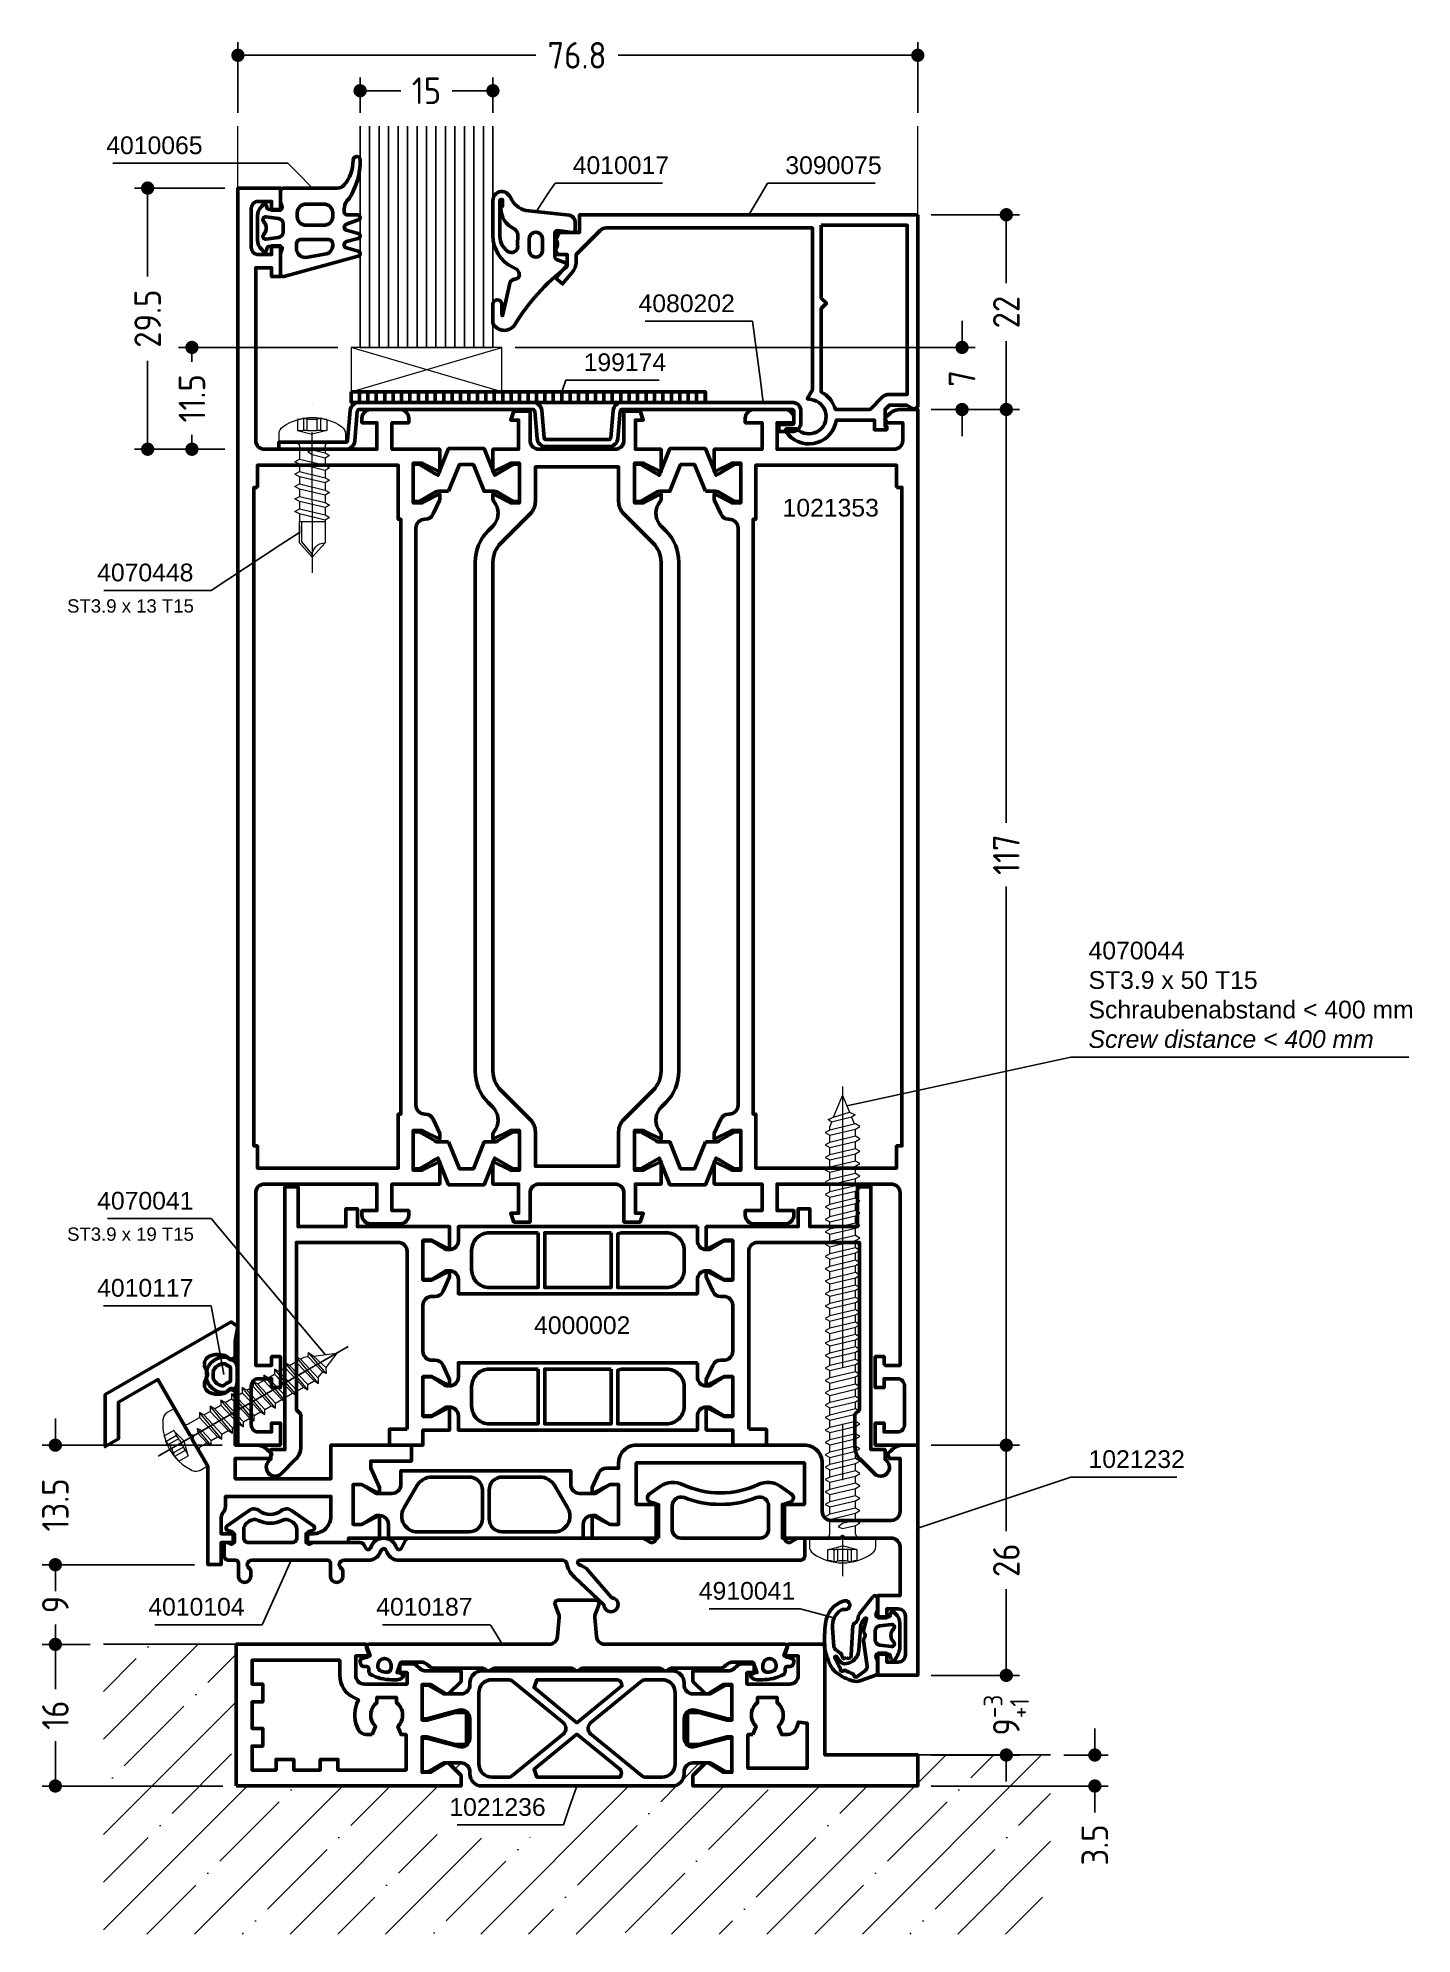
# Model space of a CAD drawing. Header units: millimetres. Extents: x 37 to 193, y 34 to 248.
import ezdxf
from ezdxf.enums import TextEntityAlignment as Align

# ---------------------------------------------------------------- set-up
doc = ezdxf.new("R2010")
doc.units = ezdxf.units.MM
doc.linetypes.add('CENTER', pattern=[50.8, 31.75, -6.35, 6.35, -6.35])
doc.linetypes.add('HIDDEN', pattern=[9.525, 6.35, -3.175])
for name, color, linetype, lineweight in [('AM_5', 3, 'Continuous', 25), ('AM_C', 50, 'Continuous', 50), ('AM_S', 80, 'Continuous', 50), ('Cent3', 70, 'CENTER', 18), ('CHide4', 10, 'HIDDEN', 13), ('Cont2', 2, 'Continuous', 25), ('Cont3', 70, 'Continuous', 18), ('Cont4', 10, 'Continuous', 13)]:
    doc.layers.add(name, color=color, linetype=linetype, lineweight=lineweight)
doc.layers.add('Cent4', color=10, linetype='CENTER')
doc.layers.add('WBC-GER-ENG', color=7, linetype='Continuous')
doc.styles.add('HBS_DIMTEXTSTYLE', font='isocp.shx')
doc.styles.add('SWISSL', font='swissl.ttf')
doc.dimstyles.new('Konstruktionsschnitt 1-1$0', dxfattribs={"dimscale": 0, "dimtxt": 3, "dimasz": 1.5, "dimexe": 1.5, "dimexo": 1.5, "dimgap": 1.5, "dimtad": 0, "dimdsep": 46, "dimtxsty": 'HBS_DIMTEXTSTYLE', "dimblk": 'PUNKT', "dimcen": 0, "dimclrd": 3, "dimclre": 3, "dimclrt": 2, "dimadec": 1, "dimazin": 2, "dimtfac": 0.7, "dimtofl": 0, "dimtmove": 0, "dimatfit": 3, "dimfxl": 0, "dimtolj": 1, "dimtzin": 0, "dimarcsym": 0})

msp = doc.modelspace()

# ---------------------------------------------------------------- texts
at = {"layer": 'AM_5', "color": 2, "char_height": 2, "style": 'SWISSL'}
for s, insert, attachment_point in [('1021353', (132.3915, 195.67462), 3), ('4000002', (93.44466, 101.2985), 7)]:
    msp.add_mtext(s, dxfattribs=dict(at, insert=insert, attachment_point=attachment_point))

# ---------------------------------------------------------------- blocks, each defined once
blk = doc.blocks.new('*U21', base_point=(43.9, 167.94))
for p, q in [((43.9, 181.87), (18.9, 181.87)), ((43.9, 180.8), (18.9, 180.8)), ((43.9, 179.73), (18.9, 179.73)), ((43.9, 178.66), (18.9, 178.66)), ((43.9, 177.59), (18.9, 177.59)), ((43.9, 176.51), (18.9, 176.51)), ((43.9, 175.44), (18.9, 175.44)), ((43.9, 174.37), (18.9, 174.37)), ((43.9, 173.3), (18.9, 173.3)), ((43.9, 172.23), (18.9, 172.23)), ((43.9, 171.16), (18.9, 171.16)), ((43.9, 170.09), (18.9, 170.09)), ((43.9, 169.01), (18.9, 169.01))]:
    blk.add_line(p, q)
blk.add_lwpolyline([(18.9, 167.94), (43.9, 167.94), (43.9, 182.94), (18.9, 182.94)])
blk = doc.blocks.new('PUNKT')
at = {"color": 0, "linetype": 'Continuous'}
blk.add_line((-0.5, 0), (-1, 0), dxfattribs=at)
at = {"color": 0, "linetype": 'Continuous', "const_width": 0.5}
blk.add_lwpolyline([(-0.25, 0, 1), (0.25, 0, 1)], format="xyb", close=True, dxfattribs=at)
blk = doc.blocks.new('*D27')
at = {"layer": 'AM_5', "color": 3, "lineweight": -2, "transparency": 16777216}
for p, q in [((73.79, 239.28), (73.79, 243.28)), ((88.79, 239.28), (88.79, 243.28)), ((75.29, 241.78), (78.38, 241.78)), ((87.29, 241.78), (84.2, 241.78))]:
    blk.add_line(p, q, dxfattribs=at)
at = {"layer": 'AM_5', "color": 3, "lineweight": -2, "transparency": 16777216, "xscale": 1.5, "yscale": 1.5, "zscale": 1.5, "rotation": 180}
blk.add_blockref('PUNKT', (73.79, 241.78), dxfattribs=at)
at = {"layer": 'AM_5', "color": 3, "lineweight": -2, "transparency": 16777216, "xscale": 1.5, "yscale": 1.5, "zscale": 1.5}
blk.add_blockref('PUNKT', (88.79, 241.78), dxfattribs=at)
at = {"layer": 'AM_5', "color": 2, "transparency": 16777216, "insert": (81.29, 241.78), "char_height": 3, "attachment_point": 5, "style": 'HBS_DIMTEXTSTYLE'}
blk.add_mtext('\\A1;15', dxfattribs=at)
blk = doc.blocks.new('*D28')
at = {"layer": 'AM_5', "color": 3, "lineweight": -2, "transparency": 16777216}
for p, q in [((59.99, 239.27), (59.99, 247.28)), ((136.79, 239.28), (136.79, 247.28)), ((61.49, 245.78), (93.64, 245.78)), ((135.29, 245.78), (102.94, 245.78))]:
    blk.add_line(p, q, dxfattribs=at)
at = {"layer": 'AM_5', "color": 3, "lineweight": -2, "transparency": 16777216, "xscale": 1.5, "yscale": 1.5, "zscale": 1.5, "rotation": 180}
blk.add_blockref('PUNKT', (59.99, 245.78), dxfattribs=at)
at = {"layer": 'AM_5', "color": 3, "lineweight": -2, "transparency": 16777216, "xscale": 1.5, "yscale": 1.5, "zscale": 1.5}
blk.add_blockref('PUNKT', (136.79, 245.78), dxfattribs=at)
at = {"layer": 'AM_5', "color": 2, "transparency": 16777216, "insert": (98.29, 245.78), "char_height": 3, "attachment_point": 5, "style": 'HBS_DIMTEXTSTYLE'}
blk.add_mtext('\\A1;76.8', dxfattribs=at)
blk = doc.blocks.new('*S393')
at = {"layer": 'AM_5', "color": 3}
for p, q in [((95.81, 231.34), (95.05, 230.19)), ((107.96, 231.34), (95.81, 231.34))]:
    blk.add_line(p, q, dxfattribs=at)
at = {"layer": 'AM_5', "color": 3, "linetype": 'Continuous'}
blk.add_line((95.05, 230.19), (93.67, 228.11), dxfattribs=at)
at = {"layer": 'AM_5', "color": 2, "insert": (97.81, 232.34), "char_height": 2, "attachment_point": 7, "style": 'SWISSL'}
blk.add_mtext('4010017', dxfattribs=at)
blk = doc.blocks.new('*S394')
at = {"layer": 'AM_5', "color": 3}
for p, q in [((45.86, 233.59), (65.64, 233.59)), ((65.64, 233.59), (66.66, 232.56))]:
    blk.add_line(p, q, dxfattribs=at)
at = {"layer": 'AM_5', "color": 3, "linetype": 'Continuous'}
blk.add_line((66.66, 232.56), (68.41, 230.78), dxfattribs=at)
at = {"layer": 'AM_5', "color": 2, "insert": (55.99, 234.59), "char_height": 2, "attachment_point": 9, "style": 'SWISSL'}
blk.add_mtext('4010065', dxfattribs=at)
blk = doc.blocks.new('WS4070448')
at = {"layer": 'Cent3', "ltscale": 0.5}
blk.add_line((8.05, -14.4), (8.07, 4.66), dxfattribs=at)
at = {"layer": 'CHide4', "ltscale": 0.3}
for p, q in [((7.1, 1.69), (7.1, 3.08)), ((7.51, 1.69), (7.51, 2.97)), ((8.63, 1.69), (8.63, 2.97)), ((9.04, 1.69), (9.04, 3.08))]:
    blk.add_line(p, q, dxfattribs=at)
for points in [[(6.42, 2.92), (6.42, 1.69)], [(9.72, 2.92), (9.72, 1.69)], [(6.42, 1.69), (8.07, 1.25)], [(9.72, 1.69), (8.07, 1.25)]]:
    blk.add_lwpolyline(points, dxfattribs=at)
for centre, radius, start, end in [((6.48, 4.2), 1.28, 267.2848, 298.8872), ((8.07, 5.85), 2.94, 250.6988, 289.3012), ((9.66, 4.2), 1.28, 241.1128, 272.7152), ((6.76, 2.85), 1.21, 253.6643, 286.3357), ((8.07, 11.78), 10.13, 264.4948, 275.5052), ((9.38, 2.85), 1.21, 253.6643, 286.3357)]:
    blk.add_arc(centre, radius, start, end, dxfattribs=at)
at = {"layer": 'Cont4'}
for p, q in [((6.62, -8.64), (6.62, -11)), ((6.62, -8.64), (9.52, -8.64)), ((9.52, -11), (9.52, -8.64)), ((6.62, -11), (8.07, -12.64)), ((8.07, -12.64), (9.52, -11))]:
    blk.add_line(p, q, dxfattribs=at)
blk.add_lwpolyline([(11.39, 2.11, 0.314856), (4.74, 2.11, 0.244912), (4.32, 1.29), (4.32, 0.36), (11.82, 0.36), (11.82, 1.29, 0.244912), (11.39, 2.11, 0.138291)], format="xyb", dxfattribs=at)
for points in [[(6.12, -1.14), (6.62, -1.43), (8.07, -1.08), (8.57, -0.71), (8.07, -0.51), (6.62, -0.85)], [(6.12, -2.54), (6.62, -2.83), (9.52, -2.14), (10.02, -1.85), (9.52, -1.56), (6.62, -2.25)], [(6.12, -3.94), (6.62, -4.23), (9.52, -3.54), (10.02, -3.25), (9.52, -2.96), (6.62, -3.65)], [(6.12, -5.34), (6.62, -5.63), (9.52, -4.94), (10.02, -4.65), (9.52, -4.36), (6.62, -5.05)], [(6.12, -6.74), (6.62, -7.03), (9.52, -6.34), (10.02, -6.05), (9.52, -5.76), (6.62, -6.45)], [(6.12, -8.14), (6.62, -8.43), (9.52, -7.74), (10.02, -7.45), (9.52, -7.16), (6.62, -7.85)]]:
    blk.add_lwpolyline(points, close=True, dxfattribs=at)
for points in [[(6.62, -0.14), (6.62, -0.85)], [(6.62, -1.43), (6.62, -1.85)], [(6.62, -1.43), (6.62, -2.25)], [(6.62, -1.43), (6.62, -2.25)], [(9.52, -0.14), (9.52, -1.56)], [(9.52, -2.14), (9.52, -2.96)], [(6.62, -2.83), (6.62, -3.65)], [(6.62, -4.23), (6.62, -5.05)], [(9.52, -3.54), (9.52, -4.36)], [(6.62, -5.63), (6.62, -6.45)], [(9.52, -4.94), (9.52, -5.76)], [(9.52, -6.34), (9.52, -7.16)], [(6.62, -7.03), (6.62, -7.85)], [(6.62, -8.43), (6.62, -8.64)], [(9.52, -7.74), (9.52, -8.64)], [(6.62, -9.83), (6.62, -10.65)], [(9.27, -8.64), (9.27, -10.89), (8.1, -12.28)], [(9.52, -9.14), (9.52, -9.96)]]:
    blk.add_lwpolyline(points, dxfattribs=at)
for centre, radius, start, end in [((6.12, -0.14), 0.5, 0, 90), ((10.02, -0.14), 0.5, 90, 180), ((6.61, -12.47), 1.47, 353.4244, 89.6688)]:
    blk.add_arc(centre, radius, start, end, dxfattribs=at)
blk = doc.blocks.new('*S395')
at = {"layer": 'AM_5', "color": 3, "linetype": 'Continuous'}
blk.add_line((64.85, 190.52), (66.94, 191.89), dxfattribs=at)
at = {"layer": 'AM_5', "color": 3}
for p, q in [((56.96, 185.33), (64.85, 190.52)), ((44.82, 185.33), (56.96, 185.33))]:
    blk.add_line(p, q, dxfattribs=at)
at = {"layer": 'AM_5', "color": 2, "insert": (54.96, 186.33), "char_height": 2, "attachment_point": 9, "style": 'SWISSL'}
blk.add_mtext('4070448', dxfattribs=at)
blk = doc.blocks.new('*D33')
at = {"layer": 'AM_5', "color": 3, "lineweight": -2, "transparency": 16777216}
for p, q in [((138.29, 227.77), (148.29, 227.77)), ((146.79, 226.27), (146.79, 220.05)), ((146.79, 207.27), (146.79, 213.5)), ((138.29, 205.77), (148.29, 205.77))]:
    blk.add_line(p, q, dxfattribs=at)
at = {"layer": 'AM_5', "color": 3, "lineweight": -2, "transparency": 16777216, "xscale": 1.5, "yscale": 1.5, "zscale": 1.5}
for p, rotation in [((146.79, 227.77), 90), ((146.79, 205.77), 270)]:
    blk.add_blockref('PUNKT', p, dxfattribs=dict(at, rotation=rotation))
at = {"layer": 'AM_5', "color": 2, "transparency": 16777216, "insert": (146.79, 216.77), "char_height": 3, "attachment_point": 5, "rotation": 90, "style": 'HBS_DIMTEXTSTYLE'}
blk.add_mtext('\\A1;22', dxfattribs=at)
blk = doc.blocks.new('*D34')
at = {"layer": 'AM_5', "color": 3, "lineweight": -2, "transparency": 16777216}
for p, q in [((141.79, 214.28), (141.79, 215.78)), ((91.29, 212.78), (143.29, 212.78)), ((138.29, 205.77), (143.29, 205.77)), ((141.79, 204.27), (141.79, 202.77))]:
    blk.add_line(p, q, dxfattribs=at)
at = {"layer": 'AM_5', "color": 3, "lineweight": -2, "transparency": 16777216, "xscale": 1.5, "yscale": 1.5, "zscale": 1.5}
for p, rotation in [((141.79, 212.78), 270), ((141.79, 205.77), 90)]:
    blk.add_blockref('PUNKT', p, dxfattribs=dict(at, rotation=rotation))
at = {"layer": 'AM_5', "color": 2, "transparency": 16777216, "insert": (141.79, 209.27), "char_height": 3, "attachment_point": 5, "rotation": 90, "style": 'HBS_DIMTEXTSTYLE'}
blk.add_mtext('\\A1;7', dxfattribs=at)
blk = doc.blocks.new('*D35')
at = {"layer": 'AM_5', "color": 3, "lineweight": -2, "transparency": 16777216}
for p, q in [((71.29, 212.78), (53.29, 212.78)), ((54.79, 211.28), (54.79, 211.14)), ((54.79, 202.78), (54.79, 202.91)), ((58.49, 201.28), (53.29, 201.28))]:
    blk.add_line(p, q, dxfattribs=at)
at = {"layer": 'AM_5', "color": 3, "lineweight": -2, "transparency": 16777216, "xscale": 1.5, "yscale": 1.5, "zscale": 1.5}
for p, rotation in [((54.79, 212.78), 90), ((54.79, 201.28), 270)]:
    blk.add_blockref('PUNKT', p, dxfattribs=dict(at, rotation=rotation))
at = {"layer": 'AM_5', "color": 2, "transparency": 16777216, "insert": (54.79, 207.03), "char_height": 3, "attachment_point": 5, "rotation": 90, "style": 'HBS_DIMTEXTSTYLE'}
blk.add_mtext('\\A1;11.5', dxfattribs=at)
blk = doc.blocks.new('*D36')
at = {"layer": 'AM_5', "color": 3, "lineweight": -2, "transparency": 16777216}
for p, q in [((58.49, 230.78), (48.29, 230.78)), ((49.79, 229.28), (49.79, 220.78)), ((49.79, 202.78), (49.79, 211.27)), ((58.49, 201.28), (48.29, 201.28))]:
    blk.add_line(p, q, dxfattribs=at)
at = {"layer": 'AM_5', "color": 3, "lineweight": -2, "transparency": 16777216, "xscale": 1.5, "yscale": 1.5, "zscale": 1.5}
for p, rotation in [((49.79, 230.78), 90), ((49.79, 201.28), 270)]:
    blk.add_blockref('PUNKT', p, dxfattribs=dict(at, rotation=rotation))
at = {"layer": 'AM_5', "color": 2, "transparency": 16777216, "insert": (49.79, 216.03), "char_height": 3, "attachment_point": 5, "rotation": 90, "style": 'HBS_DIMTEXTSTYLE'}
blk.add_mtext('\\A1;29.5', dxfattribs=at)
blk = doc.blocks.new('*S396')
at = {"layer": 'AM_5', "color": 3}
for p, q in [((119.83, 231.34), (118.98, 229.92)), ((131.96, 231.34), (119.83, 231.34))]:
    blk.add_line(p, q, dxfattribs=at)
at = {"layer": 'AM_5', "color": 3, "linetype": 'Continuous'}
blk.add_line((118.98, 229.92), (117.69, 227.77), dxfattribs=at)
at = {"layer": 'AM_5', "color": 2, "insert": (121.83, 232.34), "char_height": 2, "attachment_point": 7, "style": 'SWISSL'}
blk.add_mtext('3090075', dxfattribs=at)
blk = doc.blocks.new('*S397')
at = {"layer": 'AM_5', "color": 3}
for p, q in [((97.04, 209.08), (96.56, 207.77)), ((107.57, 209.08), (97.04, 209.08))]:
    blk.add_line(p, q, dxfattribs=at)
at = {"layer": 'AM_5', "color": 2, "insert": (99.04, 210.08), "char_height": 2, "attachment_point": 7, "style": 'SWISSL'}
blk.add_mtext('199174', dxfattribs=at)
blk = doc.blocks.new('*S398')
at = {"layer": 'AM_5', "color": 3}
for p, q in [((105.99, 215.74), (118.12, 215.74)), ((118.12, 215.74), (119.01, 209.05))]:
    blk.add_line(p, q, dxfattribs=at)
at = {"layer": 'AM_5', "color": 3, "linetype": 'Continuous'}
blk.add_line((119.01, 209.05), (119.34, 206.57), dxfattribs=at)
at = {"layer": 'AM_5', "color": 2, "insert": (116.12, 216.74), "char_height": 2, "attachment_point": 9, "style": 'SWISSL'}
blk.add_mtext('4080202', dxfattribs=at)
blk = doc.blocks.new('ZAHL rechts')
at = {"layer": 'AM_5', "color": 2, "style": 'SWISSL'}
blk.add_attdef('XXX', text='', height=1.5, dxfattribs=at).set_placement((-1.95, -2.5), align=Align.RIGHT)
blk = doc.blocks.new('*D39')
at = {"layer": 'AM_5', "color": 3, "lineweight": -2, "transparency": 16777216}
for p, q in [((138.29, 205.77), (148.29, 205.77)), ((146.79, 204.27), (146.79, 159.08)), ((146.79, 90.27), (146.79, 151.88)), ((138.29, 88.77), (148.29, 88.77))]:
    blk.add_line(p, q, dxfattribs=at)
at = {"layer": 'AM_5', "color": 3, "lineweight": -2, "transparency": 16777216, "xscale": 1.5, "yscale": 1.5, "zscale": 1.5}
for p, rotation in [((146.79, 205.77), 90), ((146.79, 88.77), 270)]:
    blk.add_blockref('PUNKT', p, dxfattribs=dict(at, rotation=rotation))
at = {"layer": 'AM_5', "color": 2, "transparency": 16777216, "insert": (146.79, 155.48), "char_height": 3, "attachment_point": 5, "rotation": 90, "style": 'HBS_DIMTEXTSTYLE'}
blk.add_mtext('\\A1;117', dxfattribs=at)
blk = doc.blocks.new('*D41')
at = {"layer": 'AM_5', "color": 3, "lineweight": -2, "transparency": 16777216}
for p, q in [((146.79, 64.27), (146.79, 65.77)), ((138.29, 62.77), (148.29, 62.77)), ((138.29, 53.77), (148.29, 53.77)), ((146.79, 52.27), (146.79, 50.77))]:
    blk.add_line(p, q, dxfattribs=at)
at = {"layer": 'AM_5', "color": 3, "lineweight": -2, "transparency": 16777216, "xscale": 1.5, "yscale": 1.5, "zscale": 1.5}
for p, rotation in [((146.79, 62.77), 270), ((146.79, 53.77), 90)]:
    blk.add_blockref('PUNKT', p, dxfattribs=dict(at, rotation=rotation))
at = {"layer": 'AM_5', "color": 2, "transparency": 16777216, "insert": (146.79, 58.27), "char_height": 3, "attachment_point": 5, "rotation": 90, "style": 'HBS_DIMTEXTSTYLE'}
blk.add_mtext('\\A1;9{}{\\H0.71x;\\C2;\\S-3^ +1;}', dxfattribs=at)
blk = doc.blocks.new('ws4070043')
at = {"layer": 'Cent3'}
blk.add_line((0, -51), (0, 4.3), dxfattribs=at)
at = {"layer": 'CHide4', "ltscale": 0.3}
for p, q in [((-0.97, 1.33), (-0.97, 2.72)), ((-0.56, 1.33), (-0.56, 2.61)), ((0.56, 1.33), (0.56, 2.61)), ((0.97, 1.33), (0.97, 2.72))]:
    blk.add_line(p, q, dxfattribs=at)
for points in [[(-1.65, 2.56), (-1.65, 1.33)], [(1.65, 2.56), (1.65, 1.33)], [(-1.65, 1.33), (0, 0.89)], [(1.65, 1.33), (0, 0.89)]]:
    blk.add_lwpolyline(points, dxfattribs=at)
for centre, radius, start, end in [((-1.59, 3.84), 1.28, 267.2848, 298.8872), ((0, 5.49), 2.94, 250.6988, 289.3012), ((1.59, 3.84), 1.28, 241.1128, 272.7152), ((-1.31, 2.49), 1.21, 253.6643, 286.3357), ((0, 11.41), 10.13, 264.4948, 275.5052), ((1.31, 2.49), 1.21, 253.6643, 286.3357)]:
    blk.add_arc(centre, radius, start, end, dxfattribs=at)
at = {"layer": 'Cont4'}
blk.add_lwpolyline([(3.32, 1.75, 0.314856), (-3.32, 1.75, 0.244912), (-3.75, 0.93), (-3.75, 0), (3.75, 0), (3.75, 0.93, 0.244912), (3.32, 1.75, 0.138291)], format="xyb", dxfattribs=at)
for points in [[(-1.95, -1.7), (-1.45, -1.99), (0, -1.64), (0.5, -1.27), (0, -1.07), (-1.45, -1.41)], [(-1.95, -3.1), (-1.45, -3.39), (1.45, -2.7), (1.95, -2.41), (1.45, -2.12), (-1.45, -2.81)], [(-1.95, -4.5), (-1.45, -4.79), (1.45, -4.1), (1.95, -3.81), (1.45, -3.52), (-1.45, -4.21)], [(-1.95, -5.9), (-1.45, -6.19), (1.45, -5.5), (1.95, -5.21), (1.45, -4.92), (-1.45, -5.61)], [(-1.95, -7.3), (-1.45, -7.59), (1.45, -6.9), (1.95, -6.61), (1.45, -6.32), (-1.45, -7.01)], [(-1.95, -8.7), (-1.45, -8.99), (1.45, -8.3), (1.95, -8.01), (1.45, -7.72), (-1.45, -8.41)], [(-1.95, -10.1), (-1.45, -10.39), (1.45, -9.7), (1.95, -9.41), (1.45, -9.12), (-1.45, -9.81)], [(-1.95, -11.5), (-1.45, -11.79), (1.45, -11.1), (1.95, -10.81), (1.45, -10.52), (-1.45, -11.21)], [(-1.95, -12.9), (-1.45, -13.19), (1.45, -12.5), (1.95, -12.21), (1.45, -11.92), (-1.45, -12.61)], [(-1.95, -14.3), (-1.45, -14.59), (1.45, -13.9), (1.95, -13.61), (1.45, -13.32), (-1.45, -14.01)], [(-1.95, -15.7), (-1.45, -15.99), (1.45, -15.3), (1.95, -15.01), (1.45, -14.72), (-1.45, -15.41)], [(-1.95, -17.1), (-1.45, -17.39), (1.45, -16.7), (1.95, -16.41), (1.45, -16.12), (-1.45, -16.81)], [(-1.95, -18.5), (-1.45, -18.79), (1.45, -18.1), (1.95, -17.81), (1.45, -17.52), (-1.45, -18.21)], [(-1.95, -19.9), (-1.45, -20.19), (1.45, -19.5), (1.95, -19.21), (1.45, -18.92), (-1.45, -19.61)], [(-1.95, -21.3), (-1.45, -21.59), (1.45, -20.9), (1.95, -20.61), (1.45, -20.32), (-1.45, -21.01)], [(-1.95, -22.7), (-1.45, -22.99), (1.45, -22.3), (1.95, -22.01), (1.45, -21.72), (-1.45, -22.41)], [(-1.95, -24.1), (-1.45, -24.39), (1.45, -23.7), (1.95, -23.41), (1.45, -23.12), (-1.45, -23.81)], [(-1.95, -25.5), (-1.45, -25.79), (1.45, -25.1), (1.95, -24.81), (1.45, -24.52), (-1.45, -25.21)], [(-1.95, -26.9), (-1.45, -27.19), (1.45, -26.5), (1.95, -26.21), (1.45, -25.92), (-1.45, -26.61)], [(-1.95, -28.3), (-1.45, -28.59), (1.45, -27.9), (1.95, -27.61), (1.45, -27.32), (-1.45, -28.01)], [(-1.95, -29.7), (-1.45, -29.99), (1.45, -29.3), (1.95, -29.01), (1.45, -28.72), (-1.45, -29.41)], [(-1.95, -31.1), (-1.45, -31.39), (1.45, -30.7), (1.95, -30.41), (1.45, -30.12), (-1.45, -30.81)], [(-1.95, -32.5), (-1.45, -32.79), (1.45, -32.1), (1.95, -31.81), (1.45, -31.52), (-1.45, -32.21)], [(-1.95, -33.9), (-1.45, -34.19), (1.45, -33.5), (1.95, -33.21), (1.45, -32.92), (-1.45, -33.61)], [(-1.95, -35.3), (-1.45, -35.59), (1.45, -34.9), (1.95, -34.61), (1.45, -34.32), (-1.45, -35.01)], [(-1.95, -36.7), (-1.45, -36.99), (1.45, -36.3), (1.95, -36.01), (1.45, -35.72), (-1.45, -36.41)], [(-1.95, -38.1), (-1.45, -38.39), (1.45, -37.7), (1.95, -37.41), (1.45, -37.12), (-1.45, -37.81)], [(-1.95, -39.5), (-1.45, -39.79), (1.45, -39.1), (1.95, -38.81), (1.45, -38.52), (-1.45, -39.21)], [(-1.95, -40.9), (-1.45, -41.19), (1.45, -40.5), (1.95, -40.21), (1.45, -39.92), (-1.45, -40.61)], [(-1.95, -42.3), (-1.45, -42.59), (1.45, -41.9), (1.95, -41.61), (1.45, -41.32), (-1.45, -42.01)], [(-1.95, -43.7), (-1.45, -43.99), (1.45, -43.3), (1.95, -43.01), (1.45, -42.72), (-1.45, -43.41)], [(-1.45, -45.39), (1.45, -44.7), (1.95, -44.41), (1.45, -44.12), (-1.45, -44.81), (-1.95, -45.1)], [(-1.45, -46.21), (-1.95, -46.5), (-1.45, -46.79), (1.45, -46.1), (1.95, -45.81), (1.45, -45.52)], [(1.24, -47), (1.63, -47.27), (1.01, -47.57), (-0.78, -48.11), (-1.41, -47.8), (-1.02, -47.54)]]:
    blk.add_lwpolyline(points, close=True, dxfattribs=at)
for points in [[(-1.45, -0.5), (-1.45, -1.41)], [(-1.45, -1.99), (-1.45, -2.81)], [(1.45, -0.5), (1.45, -2.12)], [(-1.45, -3.39), (-1.45, -4.21)], [(1.45, -2.7), (1.45, -3.52)], [(1.45, -4.1), (1.45, -4.92)], [(-1.45, -4.79), (-1.45, -5.61)], [(-1.45, -6.19), (-1.45, -7.01)], [(1.45, -5.5), (1.45, -6.32)], [(-1.45, -7.59), (-1.45, -8.41)], [(1.45, -6.9), (1.45, -7.72)], [(1.45, -8.3), (1.45, -9.12)], [(-1.45, -8.99), (-1.45, -9.81)], [(-1.45, -10.39), (-1.45, -11.21)], [(1.45, -9.7), (1.45, -10.52)], [(-1.45, -11.79), (-1.45, -12.61)], [(1.45, -11.1), (1.45, -11.92)], [(1.45, -12.5), (1.45, -13.32)], [(-1.45, -13.19), (-1.45, -14.01)], [(-1.45, -14.59), (-1.45, -15.41)], [(1.45, -13.9), (1.45, -14.72)], [(-1.45, -15.99), (-1.45, -16.81)], [(1.45, -15.3), (1.45, -16.12)], [(1.45, -16.7), (1.45, -17.52)], [(-1.45, -17.39), (-1.45, -18.21)], [(-1.45, -18.79), (-1.45, -19.61)], [(1.45, -18.1), (1.45, -18.92)], [(-1.45, -20.19), (-1.45, -21.01)], [(1.45, -19.5), (1.45, -20.32)], [(1.45, -20.9), (1.45, -21.72)], [(-1.45, -21.59), (-1.45, -22.41)], [(-1.45, -22.99), (-1.45, -23.81)], [(1.45, -22.3), (1.45, -23.12)], [(-1.45, -24.39), (-1.45, -25.21)], [(1.45, -23.7), (1.45, -24.52)], [(1.45, -25.1), (1.45, -25.92)], [(-1.45, -25.79), (-1.45, -26.61)], [(-1.45, -27.19), (-1.45, -28.01)], [(1.45, -26.5), (1.45, -27.32)], [(-1.45, -28.59), (-1.45, -29.41)], [(1.45, -27.9), (1.45, -28.72)], [(1.45, -29.3), (1.45, -30.12)], [(-1.45, -29.99), (-1.45, -30.81)], [(-1.45, -31.39), (-1.45, -32.21)], [(1.45, -30.7), (1.45, -31.52)], [(1.45, -32.1), (1.45, -32.92)], [(-1.45, -32.79), (-1.45, -33.61)], [(-1.45, -34.19), (-1.45, -35.01)], [(1.45, -33.5), (1.45, -34.32)], [(-1.45, -35.59), (-1.45, -36.41)], [(1.45, -34.9), (1.45, -35.72)], [(1.45, -36.3), (1.45, -37.12)], [(-1.45, -36.99), (-1.45, -37.81)], [(-1.45, -38.39), (-1.45, -39.21)], [(1.45, -37.7), (1.45, -38.52)], [(-1.45, -39.79), (-1.45, -40.61)], [(1.45, -39.1), (1.45, -39.92)], [(1.45, -40.5), (1.45, -41.32)], [(-1.45, -41.19), (-1.45, -42.01)], [(-1.45, -42.59), (-1.45, -43.41)], [(1.45, -41.9), (1.45, -42.72)], [(-1.45, -43.99), (-1.45, -44.81)], [(1.45, -43.3), (1.45, -44.12)], [(1.45, -44.7), (1.45, -45.52)], [(-1.45, -45.39), (-1.45, -46.21)], [(-1.02, -47.54), (-1.34, -46.76)], [(1.24, -47), (1.45, -46.5)], [(1.45, -46.1), (1.45, -46.5)], [(1.01, -47.57), (0, -50), (-0.78, -48.11)]]:
    blk.add_lwpolyline(points, dxfattribs=at)
for centre, start, end in [((-1.95, -0.5), 0, 90), ((1.95, -0.5), 90, 180)]:
    blk.add_arc(centre, 0.5, start, end, dxfattribs=at)
blk = doc.blocks.new('*S399')
at = {"layer": 'WBC-GER-ENG', "color": 3}
for p, q in [((154.08, 132.62), (131.22, 127.64)), ((192.27, 132.62), (154.08, 132.62))]:
    blk.add_line(p, q, dxfattribs=at)
at = {"layer": 'WBC-GER-ENG', "color": 3, "linetype": 'Continuous'}
blk.add_line((131.22, 127.64), (128.77, 127.11), dxfattribs=at)
at = {"layer": 'WBC-GER-ENG', "color": 2, "insert": (156.08, 133.62), "char_height": 2, "attachment_point": 7, "style": 'SWISSL'}
blk.add_mtext('4070044\\PST3.9 x 50 T15\\PSchraubenabstand < 400 mm\\P\\fSwis721 Lt BT|b0|i1|c0|p34;Screw distance < 400 mm', dxfattribs=at)
blk = doc.blocks.new('ws4070041')
at = {"layer": 'Cent4'}
blk.add_line((0, -20.5), (0, 4.3), dxfattribs=at)
at = {"layer": 'CHide4'}
for p, q in [((-0.97, 1.33), (-0.97, 2.72)), ((-0.56, 1.33), (-0.56, 2.61)), ((0.56, 1.33), (0.56, 2.61)), ((0.97, 1.33), (0.97, 2.72))]:
    blk.add_line(p, q, dxfattribs=at)
for points in [[(-1.65, 2.56), (-1.65, 1.33)], [(1.65, 2.56), (1.65, 1.33)], [(-1.65, 1.33), (0, 0.89)], [(1.65, 1.33), (0, 0.89)]]:
    blk.add_lwpolyline(points, dxfattribs=at)
for centre, radius, start, end in [((-1.59, 3.84), 1.28, 267.2848, 298.8872), ((0, 5.49), 2.94, 250.6988, 289.3012), ((1.59, 3.84), 1.28, 241.1128, 272.7152), ((-1.31, 2.49), 1.21, 253.6643, 286.3357), ((0, 11.41), 10.13, 264.4948, 275.5052), ((1.31, 2.49), 1.21, 253.6643, 286.3357)]:
    blk.add_arc(centre, radius, start, end, dxfattribs=at)
at = {"layer": 'Cont3'}
blk.add_lwpolyline([(3.32, 1.75, 0.314856), (-3.32, 1.75, 0.244912), (-3.75, 0.93), (-3.75, 0), (3.75, 0), (3.75, 0.93, 0.244912), (3.32, 1.75, 0.138291)], format="xyb", dxfattribs=at)
for points in [[(-1.95, -1.5), (-1.45, -1.79), (0, -1.44), (0.5, -1.07), (0, -0.87), (-1.45, -1.21)], [(-1.95, -2.9), (-1.45, -3.19), (1.45, -2.5), (1.95, -2.21), (1.45, -1.92), (-1.45, -2.61)], [(-1.95, -4.3), (-1.45, -4.59), (1.45, -3.9), (1.95, -3.61), (1.45, -3.32), (-1.45, -4.01)], [(-1.95, -5.7), (-1.45, -5.99), (1.45, -5.3), (1.95, -5.01), (1.45, -4.72), (-1.45, -5.41)], [(-1.95, -7.1), (-1.45, -7.39), (1.45, -6.7), (1.95, -6.41), (1.45, -6.12), (-1.45, -6.81)], [(-1.95, -8.5), (-1.45, -8.79), (1.45, -8.1), (1.95, -7.81), (1.45, -7.52), (-1.45, -8.21)], [(-1.95, -9.9), (-1.45, -10.19), (1.45, -9.5), (1.95, -9.21), (1.45, -8.92), (-1.45, -9.61)], [(-1.95, -11.3), (-1.45, -11.59), (1.45, -10.9), (1.95, -10.61), (1.45, -10.32), (-1.45, -11.01)], [(-1.95, -12.7), (-1.45, -12.99), (1.45, -12.3), (1.95, -12.01), (1.45, -11.72), (-1.45, -12.41)], [(-1.45, -14.39), (1.45, -13.7), (1.95, -13.41), (1.45, -13.12), (-1.45, -13.81), (-1.95, -14.1)], [(-1.45, -15.21), (-1.95, -15.5), (-1.45, -15.79), (1.45, -15.1), (1.95, -14.81), (1.45, -14.52)], [(1.24, -16), (1.63, -16.27), (1.01, -16.57), (-0.78, -17.11), (-1.41, -16.8), (-1.02, -16.54)]]:
    blk.add_lwpolyline(points, close=True, dxfattribs=at)
for points in [[(-1.95, -1.5), (0.5, -1.07)], [(-1.45, -0.5), (-1.45, -1.21)], [(-1.45, -1.79), (-1.45, -2.61)], [(-1.45, -1.79), (-1.45, -2.61)], [(-1.45, -1.79), (-1.45, -2.21)], [(1.45, -0.5), (1.45, -1.92)], [(-1.95, -2.9), (1.95, -2.21)], [(-1.95, -4.3), (1.95, -3.61)], [(-1.45, -3.19), (-1.45, -4.01)], [(1.45, -2.5), (1.45, -3.32)], [(1.45, -3.9), (1.45, -4.72)], [(-1.95, -5.7), (1.95, -5.01)], [(-1.95, -7.1), (1.95, -6.41)], [(-1.45, -4.59), (-1.45, -5.41)], [(-1.45, -5.99), (-1.45, -6.81)], [(1.45, -5.3), (1.45, -6.12)], [(-1.95, -8.5), (1.95, -7.81)], [(-1.45, -7.39), (-1.45, -8.21)], [(1.45, -6.7), (1.45, -7.52)], [(1.45, -8.1), (1.45, -8.92)], [(-1.95, -9.9), (1.95, -9.21)], [(-1.95, -11.3), (1.95, -10.61)], [(-1.45, -8.79), (-1.45, -9.61)], [(-1.45, -10.19), (-1.45, -11.01)], [(1.45, -9.5), (1.45, -10.32)], [(-1.95, -12.7), (1.95, -12.01)], [(-1.45, -11.59), (-1.45, -12.41)], [(1.45, -10.9), (1.45, -11.72)], [(1.45, -12.3), (1.45, -13.12)], [(-1.95, -14.1), (1.95, -13.41)], [(-1.95, -15.5), (1.95, -14.81)], [(-1.45, -12.99), (-1.45, -13.81)], [(-1.45, -14.39), (-1.45, -15.21)], [(1.45, -13.7), (1.45, -14.52)], [(-1.41, -16.8), (1.63, -16.27)], [(-1.02, -16.54), (-1.34, -15.76)], [(1.01, -16.57), (0, -19), (-0.78, -17.11)], [(1.24, -16), (1.45, -15.5)], [(1.45, -15.1), (1.45, -15.5)]]:
    blk.add_lwpolyline(points, dxfattribs=at)
for centre, start, end in [((-1.95, -0.5), 0, 90), ((1.95, -0.5), 90, 180)]:
    blk.add_arc(centre, 0.5, start, end, dxfattribs=at)
blk = doc.blocks.new('*S400')
at = {"layer": 'AM_5', "color": 3}
for p, q in [((45.26, 114.36), (56.96, 114.36)), ((56.96, 114.36), (68.24, 100.92))]:
    blk.add_line(p, q, dxfattribs=at)
at = {"layer": 'AM_5', "color": 3, "linetype": 'Continuous'}
blk.add_line((68.24, 100.92), (69.84, 99.01), dxfattribs=at)
at = {"layer": 'AM_5', "color": 2, "insert": (54.96, 115.36), "char_height": 2, "attachment_point": 9, "style": 'SWISSL'}
blk.add_mtext('4070041', dxfattribs=at)
blk = doc.blocks.new('*D50')
at = {"layer": 'AM_5', "color": 3, "lineweight": -2, "transparency": 16777216}
for p, q in [((39.36, 90.27), (39.36, 91.77)), ((58.19, 88.77), (37.86, 88.77)), ((55.09, 75.27), (37.86, 75.27)), ((39.36, 73.77), (39.36, 72.27))]:
    blk.add_line(p, q, dxfattribs=at)
at = {"layer": 'AM_5', "color": 3, "lineweight": -2, "transparency": 16777216, "xscale": 1.5, "yscale": 1.5, "zscale": 1.5}
for p, rotation in [((39.36, 88.77), 270), ((39.36, 75.27), 90)]:
    blk.add_blockref('PUNKT', p, dxfattribs=dict(at, rotation=rotation))
at = {"layer": 'AM_5', "color": 2, "transparency": 16777216, "insert": (39.36, 82.02), "char_height": 3, "attachment_point": 5, "rotation": 90, "style": 'HBS_DIMTEXTSTYLE'}
blk.add_mtext('\\A1;13.5', dxfattribs=at)
blk = doc.blocks.new('*D51')
at = {"layer": 'AM_5', "color": 3, "lineweight": -2, "transparency": 16777216}
for p, q in [((55.09, 75.27), (37.86, 75.27)), ((39.36, 73.77), (39.36, 73.04)), ((39.36, 67.77), (39.36, 68.51)), ((43.29, 66.27), (37.86, 66.27))]:
    blk.add_line(p, q, dxfattribs=at)
at = {"layer": 'AM_5', "color": 3, "lineweight": -2, "transparency": 16777216, "xscale": 1.5, "yscale": 1.5, "zscale": 1.5}
for p, rotation in [((39.36, 75.27), 90), ((39.36, 66.27), 270)]:
    blk.add_blockref('PUNKT', p, dxfattribs=dict(at, rotation=rotation))
at = {"layer": 'AM_5', "color": 2, "transparency": 16777216, "insert": (39.36, 70.77), "char_height": 3, "attachment_point": 5, "rotation": 90, "style": 'HBS_DIMTEXTSTYLE'}
blk.add_mtext('\\A1;9', dxfattribs=at)
blk = doc.blocks.new('*D52')
at = {"layer": 'AM_5', "color": 3, "lineweight": -2, "transparency": 16777216}
for p, q in [((43.29, 66.27), (37.86, 66.27)), ((39.36, 64.77), (39.36, 61.2)), ((39.36, 51.77), (39.36, 55.35)), ((58.29, 50.27), (37.86, 50.27))]:
    blk.add_line(p, q, dxfattribs=at)
at = {"layer": 'AM_5', "color": 3, "lineweight": -2, "transparency": 16777216, "xscale": 1.5, "yscale": 1.5, "zscale": 1.5}
for p, rotation in [((39.36, 66.27), 90), ((39.36, 50.27), 270)]:
    blk.add_blockref('PUNKT', p, dxfattribs=dict(at, rotation=rotation))
at = {"layer": 'AM_5', "color": 2, "transparency": 16777216, "insert": (39.36, 58.27), "char_height": 3, "attachment_point": 5, "rotation": 90, "style": 'HBS_DIMTEXTSTYLE'}
blk.add_mtext('\\A1;16', dxfattribs=at)
blk = doc.blocks.new('*D53')
at = {"layer": 'AM_5', "color": 3, "lineweight": -2, "transparency": 16777216}
for p, q in [((138.29, 88.77), (148.29, 88.77)), ((146.79, 87.27), (146.79, 79.04)), ((146.79, 64.27), (146.79, 72.51)), ((138.29, 62.77), (148.29, 62.77))]:
    blk.add_line(p, q, dxfattribs=at)
at = {"layer": 'AM_5', "color": 3, "lineweight": -2, "transparency": 16777216, "xscale": 1.5, "yscale": 1.5, "zscale": 1.5}
for p, rotation in [((146.79, 88.77), 90), ((146.79, 62.77), 270)]:
    blk.add_blockref('PUNKT', p, dxfattribs=dict(at, rotation=rotation))
at = {"layer": 'AM_5', "color": 2, "transparency": 16777216, "insert": (146.79, 75.77), "char_height": 3, "attachment_point": 5, "rotation": 90, "style": 'HBS_DIMTEXTSTYLE'}
blk.add_mtext('\\A1;26', dxfattribs=at)
blk = doc.blocks.new('*S401')
at = {"layer": 'AM_5', "color": 3}
for p, q in [((44.81, 104.52), (56.96, 104.52)), ((56.96, 104.52), (57.93, 99.23))]:
    blk.add_line(p, q, dxfattribs=at)
at = {"layer": 'AM_5', "color": 3, "linetype": 'Continuous'}
blk.add_line((57.93, 99.23), (58.38, 96.77), dxfattribs=at)
at = {"layer": 'AM_5', "color": 2, "insert": (54.96, 105.52), "char_height": 2, "attachment_point": 9, "style": 'SWISSL'}
blk.add_mtext('4010117', dxfattribs=at)
blk = doc.blocks.new('*S402')
at = {"layer": 'AM_5', "color": 3}
for p, q in [((154.08, 85.17), (139.29, 80.22)), ((166.07, 85.17), (154.08, 85.17))]:
    blk.add_line(p, q, dxfattribs=at)
at = {"layer": 'AM_5', "color": 3, "linetype": 'Continuous'}
blk.add_line((139.29, 80.22), (136.92, 79.42), dxfattribs=at)
at = {"layer": 'AM_5', "color": 2, "insert": (156.08, 86.17), "char_height": 2, "attachment_point": 7, "style": 'SWISSL'}
blk.add_mtext('1021232', dxfattribs=at)
blk = doc.blocks.new('*S403')
at = {"layer": 'AM_5', "color": 3, "linetype": 'Continuous'}
blk.add_line((64.98, 73.49), (66, 75.77), dxfattribs=at)
at = {"layer": 'AM_5', "color": 3}
for p, q in [((62.74, 68.49), (64.98, 73.49)), ((50.59, 68.49), (62.74, 68.49))]:
    blk.add_line(p, q, dxfattribs=at)
at = {"layer": 'AM_5', "color": 2, "insert": (60.74, 69.49), "char_height": 2, "attachment_point": 9, "style": 'SWISSL'}
blk.add_mtext('4010104', dxfattribs=at)
blk = doc.blocks.new('*S404')
at = {"layer": 'AM_5', "color": 3}
for p, q in [((76.33, 68.49), (88.49, 68.49)), ((88.49, 68.49), (88.54, 68.4))]:
    blk.add_line(p, q, dxfattribs=at)
at = {"layer": 'AM_5', "color": 3, "linetype": 'Continuous'}
blk.add_line((88.54, 68.4), (89.86, 66.27), dxfattribs=at)
at = {"layer": 'AM_5', "color": 2, "insert": (86.49, 69.49), "char_height": 2, "attachment_point": 9, "style": 'SWISSL'}
blk.add_mtext('4010187', dxfattribs=at)
blk = doc.blocks.new('*S405')
at = {"layer": 'AM_5', "color": 3, "linetype": 'Continuous'}
blk.add_line((97.46, 47.91), (98.28, 50.27), dxfattribs=at)
at = {"layer": 'AM_5', "color": 3}
for p, q in [((96.75, 45.87), (97.46, 47.91)), ((84.75, 45.87), (96.75, 45.87))]:
    blk.add_line(p, q, dxfattribs=at)
at = {"layer": 'AM_5', "color": 2, "insert": (94.75, 46.87), "char_height": 2, "attachment_point": 9, "style": 'SWISSL'}
blk.add_mtext('1021236', dxfattribs=at)
blk = doc.blocks.new('*D103')
at = {"layer": 'AM_5', "color": 3, "lineweight": -2, "transparency": 16777216}
for p, q in [((156.79, 55.27), (156.79, 56.77)), ((153.29, 53.77), (158.29, 53.77)), ((138.29, 50.27), (158.29, 50.27)), ((156.79, 48.77), (156.79, 47.27))]:
    blk.add_line(p, q, dxfattribs=at)
at = {"layer": 'AM_5', "color": 3, "lineweight": -2, "transparency": 16777216, "xscale": 1.5, "yscale": 1.5, "zscale": 1.5}
for p, rotation in [((156.79, 53.77), 270), ((156.79, 50.27), 90)]:
    blk.add_blockref('PUNKT', p, dxfattribs=dict(at, rotation=rotation))
at = {"layer": 'AM_5', "color": 2, "transparency": 16777216, "insert": (156.79, 43.61), "char_height": 3, "attachment_point": 5, "rotation": 90, "style": 'HBS_DIMTEXTSTYLE'}
blk.add_mtext('\\A1;3.5', dxfattribs=at)
blk = doc.blocks.new('*S406')
at = {"layer": 'AM_5', "color": 3}
for p, q in [((113.23, 70.29), (120.43, 70.29)), ((120.43, 70.29), (123.49, 70.29)), ((123.49, 70.29), (124.94, 69.91))]:
    blk.add_line(p, q, dxfattribs=at)
at = {"layer": 'AM_5', "color": 3, "linetype": 'Continuous'}
blk.add_line((124.94, 69.91), (127.36, 69.27), dxfattribs=at)
at = {"layer": 'AM_5', "color": 2, "insert": (122.93, 71.29), "char_height": 2, "attachment_point": 9, "style": 'SWISSL'}
blk.add_mtext('4910041', dxfattribs=at)
blk = doc.blocks.new('WI4910041')
for p, q in [((5.85, 2.5), (3, 2.5)), ((1.77, 1.51), (2.23, 1.43)), ((2.4, 1.23), (2.4, 0)), ((6.6, 0), (6.6, 1.23)), ((6.77, 1.43), (7.03, 1.48)), ((7.15, 1.81), (6.95, 2.02)), ((0.02, -0.2), (-0.6, -1.9)), ((-0.16, -2.37), (0.56, -1.39)), ((1.56, 0), (0.3, 0)), ((3.93, -1.6), (1.04, -1.19)), ((2.13, -0.19), (1.67, -0.02)), ((2.86, -2.13), (5.79, -1.89)), ((6.35, -1.26), (5.11, -1.59)), ((6.04, -1.74), (6.44, -1.43)), ((7.34, -0.02), (6.87, -0.19)), ((6.89, -2.1), (8.88, -0.54)), ((8.7, 0), (7.44, 0)), ((2.25, -2.99), (5.66, -2.79)), ((2.93, -4.76), (2.52, -4.23)), ((6.13, -2.34), (6.25, -2.26)), ((3.17, -4.93), (3.17, -4.93)), ((5.36, -5.11), (3.21, -4.94))]:
    blk.add_line(p, q)
blk.add_lwpolyline([(5.24, 1.81, -0.717695), (5.75, 1.56), (5.58, 0.23, -0.378866), (4.99, -0.3), (4.01, -0.3, -0.378866), (3.42, 0.23), (3.25, 1.56, -0.717695), (3.76, 1.81, 0.421053), (5.24, 1.81)], format="xyb", close=True)
for centre, radius, start, end in [((3.61, -0.43), 3, 103.5696, 130.2736), ((3, 2.1), 0.4, 90, 103.5696), ((5.85, 1), 1.5, 43, 90), ((1.8, 1.71), 0.2, 130.2736, 260), ((2.2, 1.23), 0.2, 0, 80), ((6.8, 1.23), 0.2, 100, 180), ((6.8, 0), 0.2, 180, 290), ((7, 1.67), 0.2, 280, 43), ((8.7, -0.3), 0.3, 308, 90), ((0.81, -2.42), 1.5, 160, 197.1602), ((0.3, -0.3), 0.3, 90, 160), ((0.97, -1.69), 0.5, 82, 143.4354), ((1.56, -0.3), 0.3, 70, 90), ((3.01, -3.92), 1.8, 94.6633, 121.9592), ((2.2, 0), 0.2, 250, 360), ((3.97, -1.3), 0.3, 262, 311.4096), ((4.5, -1.9), 0.5, 48.5904, 131.4096), ((5.03, -1.3), 0.3, 228.5904, 285), ((5.43, -0.95), 1, 291.0142, 308), ((6.38, -1.35), 0.1, 308, 105), ((6.58, -1.7), 0.5, 265.457, 308), ((7.44, -0.3), 0.3, 90, 110), ((4.81, -1.18), 5.69, 197.1602, 216.4401), ((0, -2.48), 0.2, 143.4354, 266.101), ((-0.03, -2.88), 0.2, 24.2258, 86.101), ((17.66, 5.08), 19.2, 204.2258, 207.0051), ((0.66, -4.02), 0.2, 133.9164, 281.0766), ((0.38, -3.73), 0.2, 313.9164, 27.0051), ((0.73, -4.41), 0.2, 55.0134, 101.0766), ((3.48, -0.49), 4.59, 235.0134, 251.5618), ((2.05, -3.67), 0.748, 167.7544, 233.7522), ((3.08, -3.87), 1.8, 124.6775, 168.483), ((-1.3, -8.64), 5.24, 49.232, 56.3659), ((2.08, -3.77), 0.2, 166.6846, 234.0877), ((2.37, -3.84), 0.5, 139.9169, 166.6846), ((2.41, -3.25), 0.5, 173.4787, 212.423), ((2.12, -3.22), 0.2, 116.4888, 173.4787), ((2.26, -3.53), 0.5, 234.0877, 261.8095), ((2.25, -3.49), 0.5, 90, 116.4888), ((2.12, -4.52), 0.5, 36.2745, 81.8095), ((5.54, -2.92), 2.2, 265.4372, 326.3909), ((5.48, -2.33), 0.5, 291.0142, 333.5572), ((5.54, -2.92), 3, 275.8819, 343.1179), ((6.37, -2.77), 0.5, 119.5071, 153.5572), ((6.5, -2.7), 0.5, 85.457, 119.5071), ((6.95, -3.86), 0.5, 326.3909, 12.4114), ((7.93, -3.64), 0.5, 343.1179, 192.4114), ((2.26, -3.15), 2.47, 214.7922, 246.9093), ((8.53, 13.22), 20, 248.7801, 253.1178), ((2.06, -4.75), 0.1, 250.209, 52.4915), ((3.3, -4), 2, 253.1178, 268.4274), ((3.33, -4.47), 0.5, 216.2745, 243.0393), ((3.28, -4.44), 0.5, 249.8974, 257.7441), ((3.24, -4.64), 0.3, 257.7441, 265.4372), ((3.8, 13.99), 20, 268.4274, 275.8819)]:
    blk.add_arc(centre, radius, start, end)
blk = doc.blocks.new('WI1021232')
for points in [[(-5.4, 1.08), (-5.13, 1), (-5.2, 0.73), (-3.4, -2.39), (-3.4, -13.5), (-1.9, -13.5), (-1.9, -11), (-0.4, -11), (-0.4, -10), (-1.9, -10), (-1.9, -8.27, -0.131652), (-1.77, -7.77), (-1.53, -7.37, 0.131652), (-1.4, -6.87), (-1.4, -5.8), (10.5, -5.8), (10.5, -8, -0.414214), (8.5, -10), (7.7, -10), (7.7, -11), (12.5, -11), (12.5, -10.5), (16, -10.5), (16, -7.95), (14, -8.95), (13, -8.95), (13, -4.45), (14, -4.45), (16, -5.45), (16, -4.8), (15, -2.6), (15, -1.8), (19.6, -1.8), (19.6, 0), (10.5, 0), (10.5, -3.8), (-0.3, -3.8), (-0.3, -1.5), (3.6, -1.5), (3.81, -0.99), (3.41, -0.59, 0.198912), (2, 0), (-0.3, 0), (-0.3, 6.1), (-0.8, 6.32, -0.293313), (-3.2, 5.94, -0.473601), (-3.62, 7.43, 0.314793), (-3.62, 8.57, -0.473601), (-3.2, 10.06, -0.293313), (-0.8, 9.68), (-0.3, 9.9), (-0.3, 11.75), (-0.01, 13.41), (-0.75, 13.93), (-15, 5.71), (-15, -0.16), (-13.5, 0.71), (-13.5, 4.84), (-9.05, 7.41), (-5.4, 1.08)], [(47.5, -10.5), (47.5, -6.7), (45, -6.7), (45, -2), (64, -2), (64, -6.7), (61.5, -6.7), (61.5, -10.5), (68.1, -10.5), (68.3, -10.3), (68.5, -10.5), (73.8, -10.5, -0.414214), (74.8, -11.5), (74.8, -17), (72.3, -17), (72.3, -19.5), (73.3, -19.5), (73.3, -18.5), (74.6, -18.5, -0.414214), (75.4, -19.3), (75.4, -23.7, -0.414214), (74.6, -24.5), (73.3, -24.5), (73.3, -23.5), (72.3, -23.5), (72.3, -26), (76.8, -26), (76.8, 0), (75.2, 0, 0.198912), (73.79, -0.59), (73.39, -0.99), (73.6, -1.5), (74.8, -1.5), (74.8, -7.5, -0.414214), (73.8, -8.5), (67, -8.5, -0.414214), (66, -7.5), (66, -2, 0.414214), (64, 0), (45, 0, 0.414214), (43, -2), (43, -2.6), (41.64, -2.6, 0.294108), (40.73, -3.19), (40, -4.8), (40, -5.45), (42, -4.45), (43, -4.45), (43, -8.95), (42, -8.95), (40, -7.95), (40, -10.5), (47.5, -10.5)], [(17, -10.5), (17, -8.95, 0.414214), (16, -7.95), (15.6, -7.95), (14, -8.95), (13, -8.95), (13, -4.45), (14, -4.45), (15.6, -5.45), (17.4, -5.45, 0.414214), (18.4, -4.45), (18.4, -2.9), (37.6, -2.9), (37.6, -4.45, 0.414214), (38.6, -5.45), (40.4, -5.45), (42, -4.45), (43, -4.45), (43, -8.95), (42, -8.95), (40.4, -7.95), (40, -7.95, 0.414214), (39, -8.95), (39, -10.5), (17, -10.5)], [(26.12, -9.8, 0.414214), (27.62, -8.3), (27.62, -5.1, 0.414214), (26.12, -3.6), (21.93, -3.6, 0.267949), (20.2, -4.6), (18.74, -7.13, 0.57735), (20.28, -9.8), (26.12, -9.8)], [(29.87, -9.8, -0.414214), (28.37, -8.3), (28.37, -5.1, -0.414214), (29.87, -3.6), (34.07, -3.6, -0.267949), (35.8, -4.6), (37.26, -7.13, -0.57735), (35.72, -9.8), (29.87, -9.8)]]:
    blk.add_lwpolyline(points, format="xyb", close=True)
blk = doc.blocks.new('WI1021236')
for points in [[(0, -16), (0, 0), (14.66, 0), (15.13, -1.3), (13.5, -1.3), (13.5, -3.5, 0.414214), (14.5, -4.5), (19.3, -4.5), (19.3, -3.2), (18.17, -3.2), (18.54, -2.2), (19.79, -2.2, -0.198912), (20.49, -2.49), (20.71, -2.71, 0.198912), (21.41, -3), (25.4, -3), (25.4, -4.2), (24, -5.6), (23.68, -5.6), (22, -4.55), (21, -4.55), (21, -8.55), (21.57, -8.55), (24.74, -7.7), (26, -7.7), (26, -11.3), (24.74, -11.3), (21.57, -10.45), (21, -10.45), (21, -14.45), (22, -14.45), (23.68, -13.4), (24, -13.4), (25.4, -14.8), (25.4, -16), (0, -16)], [(15.37, -10.2), (15.74, -9.29, -0.455203), (15.9, -6.58), (15.9, -6), (18.1, -6), (18.1, -6.58, -0.455203), (18.26, -9.29), (18.63, -10.2), (19.2, -10.2), (19.2, -14.2), (11.5, -14.2), (11.5, -13), (9.5, -13), (9.5, -14.2), (6.5, -14.2), (6.5, -13), (4.5, -13), (4.5, -14.2), (1.8, -14.2), (1.8, -11.5), (3, -11.5), (3, -9.5), (1.8, -9.5), (1.8, -6.5), (3, -6.5), (3, -4.5), (1.8, -4.5), (1.8, -1.8), (11.7, -1.8), (11.7, -3.5, 0.297809), (13.38, -6.06), (13.81, -6.26), (13.64, -6.7, 0.215335), (13.81, -9.66, 0.279739), (14.69, -10.2), (15.37, -10.2)], [(55.59, -3, 0.198912), (56.29, -2.71), (56.51, -2.49, -0.198912), (57.21, -2.2), (58.46, -2.2), (58.83, -3.2), (57.7, -3.2), (57.7, -4.5), (62.5, -4.5, 0.414214), (63.5, -3.5), (63.5, -1.3), (61.87, -1.3), (62.34, 0), (66.5, 0), (66.5, -12.5), (77, -12.5), (77, -16), (51.6, -16), (51.6, -14.8), (53, -13.4), (53.32, -13.4), (55, -14.45), (56, -14.45), (56, -10.45), (55.43, -10.45), (52.26, -11.3), (51, -11.3), (51, -7.7), (52.26, -7.7), (55.43, -8.55), (56, -8.55), (56, -4.55), (55, -4.55), (53.32, -5.6), (53, -5.6), (51.6, -4.2), (51.6, -3), (55.59, -3)], [(27.75, -16, -0.414214), (26.4, -14.65), (26.4, -14.4, 0.414214), (25.4, -13.4), (23.43, -13.4), (21.7, -14.4), (21, -14.4), (21, -10.6), (21.5, -10.6), (24, -11.25), (25.14, -11.56, 0.493146), (26.4, -10.59), (26.4, -8.41, 0.493145), (25.14, -7.44), (24, -7.75), (21.5, -8.4), (21, -8.4), (21, -4.6), (21.7, -4.6), (23.43, -5.6), (25.4, -5.6, 0.414212), (26.4, -4.6), (26.4, -4.35, -0.414214), (27.75, -3), (49.25, -3, -0.414214), (50.6, -4.35), (50.6, -4.6, 0.414214), (51.6, -5.6), (53.57, -5.6), (55.3, -4.6), (56, -4.6), (56, -8.4), (55.5, -8.4), (53, -7.75), (51.86, -7.44, 0.493145), (50.6, -8.41), (50.6, -10.59, 0.493145), (51.86, -11.56), (53, -11.25), (55.5, -10.6), (56, -10.6), (56, -14.4), (55.3, -14.4), (53.57, -13.4), (51.6, -13.4, 0.414214), (50.6, -14.4), (50.6, -14.65, -0.414214), (49.25, -16), (27.75, -16)], [(36.96, -8.88), (31.22, -4.18, 0.173339), (30.71, -4), (28.9, -4, 0.414214), (27.4, -5.5), (27.4, -13.5, 0.414214), (28.9, -15), (30.71, -15, 0.173339), (31.22, -14.82), (36.96, -10.12, 0.473386), (36.96, -8.88)], [(43.02, -4), (33.98, -4), (33.66, -4.89), (38.5, -8.85), (43.58, -4.69), (43.51, -4.4, 0.354966), (43.02, -4)], [(46.29, -15, -0.173339), (45.78, -14.82), (40.04, -10.12, -0.473386), (40.04, -8.88), (45.78, -4.18, -0.173339), (46.29, -4), (48.1, -4, -0.414214), (49.6, -5.5), (49.6, -13.5, -0.414214), (48.1, -15), (46.29, -15)], [(58.37, -10.2), (58.74, -9.29, -0.455203), (58.9, -6.58), (58.9, -6), (61.1, -6), (61.1, -6.58, -0.455203), (61.26, -9.29), (61.63, -10.2), (62.31, -10.2, 0.279739), (63.19, -9.66, 0.064694), (63.51, -8.79), (64.5, -8.9), (64.5, -14), (57.8, -14), (57.8, -10.2), (58.37, -10.2)], [(43.34, -14.11), (38.5, -10.15), (33.66, -14.11), (33.98, -15), (43.37, -15), (43.49, -14.67, 0.317586), (43.34, -14.11)]]:
    blk.add_lwpolyline(points, format="xyb", close=True)
blk = doc.blocks.new('WI1021353')
for points in [[(22.8, 106.8), (22.8, 107.45), (20.8, 106.45), (19.8, 106.45), (19.8, 110.95), (20.8, 110.95), (22.8, 109.95), (22.8, 112.5), (17.4, 112.5), (17.4, 115.5), (19.3, 115.5), (19.3, 116, 0.414214), (18.3, 117), (15, 117, 0.414214), (14, 116), (14, 115.5), (15.7, 115.5), (15.7, 112.5), (3, 112.5, -0.414214), (2, 113.5), (2, 133), (3.8, 133), (3.8, 132), (4.8, 132), (4.8, 135.5), (3.8, 135.5), (3.8, 134.5), (2.3, 134.5, -0.414214), (1.5, 135.3), (1.5, 139.7, -0.414214), (2.3, 140.5), (3.8, 140.5), (3.8, 139.5), (4.8, 139.5), (4.8, 142), (0, 142), (0, 0), (4.8, 0), (4.8, 2.5), (3.8, 2.5), (3.8, 1.5), (2.3, 1.5, -0.414214), (1.5, 2.3), (1.5, 6.7, -0.414214), (2.3, 7.5), (3.8, 7.5), (3.8, 6.5), (4.8, 6.5), (4.8, 10), (3.8, 10), (3.8, 9), (2, 9), (2, 28.5, -0.414214), (3, 29.5), (15.7, 29.5), (15.7, 26.5), (14, 26.5), (14, 26, 0.414214), (15, 25), (18.3, 25, 0.414214), (19.3, 26), (19.3, 26.5), (17.4, 26.5), (17.4, 29.5), (22.8, 29.5), (22.8, 32.05), (20.8, 31.05), (19.8, 31.05), (19.8, 35.55), (20.8, 35.55), (22.8, 34.55), (22.8, 35.2), (22.07, 36.81, 0.294108), (21.16, 37.4), (21.1, 37.4, -0.414214), (20.1, 38.4), (20.1, 103.6, -0.414214), (21.1, 104.6), (21.16, 104.6, 0.294108), (22.07, 105.19), (22.8, 106.8)], [(34, 112.5), (42.6, 112.5, 0.414214), (43.6, 113.5), (43.6, 116.8), (45.42, 116.8), (45.79, 115.8), (44.9, 115.8), (44.9, 112.5), (47.8, 112.5), (47.8, 109.95), (45.8, 110.95), (44.8, 110.95), (44.8, 106.45), (45.8, 106.45), (47.8, 107.45), (47.8, 106.8), (47.48, 106.25, 0.339454), (47.8, 103.83), (48.34, 103.29, -0.198912), (49.8, 99.76), (49.8, 42.24, -0.198912), (48.34, 38.71), (47.8, 38.17, 0.339454), (47.48, 35.75), (47.8, 35.2), (47.8, 34.55), (45.8, 35.55), (44.8, 35.55), (44.8, 31.05), (45.8, 31.05), (47.8, 32.05), (47.8, 29.5), (44.9, 29.5), (44.9, 26.2), (45.79, 26.2), (45.42, 25.2), (43.6, 25.2), (43.6, 28.5, 0.414214), (42.6, 29.5), (34, 29.5, 0.414214), (33, 28.5), (33, 25.2), (31.18, 25.2), (30.81, 26.2), (31.7, 26.2), (31.7, 29.5), (28.8, 29.5), (28.8, 32.05), (30.8, 31.05), (31.8, 31.05), (31.8, 35.55), (30.8, 35.55), (28.8, 34.55), (28.8, 35.2), (29.12, 35.75, 0.339454), (28.8, 38.17), (28.26, 38.71, -0.198912), (26.8, 42.24), (26.8, 99.76, -0.198912), (28.26, 103.29), (28.8, 103.83, 0.339454), (29.12, 106.25), (28.8, 106.8), (28.8, 107.45), (30.8, 106.45), (31.8, 106.45), (31.8, 110.95), (30.8, 110.95), (28.8, 109.95), (28.8, 112.5), (31.7, 112.5), (31.7, 115.8), (30.81, 115.8), (31.18, 116.8), (33, 116.8), (33, 113.5, 0.414214)], [(73.2, 9), (74.8, 9), (74.8, 28.5, 0.414214), (73.8, 29.5), (60.9, 29.5), (60.9, 26.5), (62.8, 26.5), (62.8, 26, -0.414214), (61.8, 25), (58.3, 25, -0.414214), (57.3, 26), (57.3, 26.5), (59.2, 26.5), (59.2, 29.5), (53.8, 29.5), (53.8, 32.05), (55.8, 31.05), (56.8, 31.05), (56.8, 35.55), (55.8, 35.55), (53.8, 34.55), (53.8, 35.2), (54.53, 36.81, -0.294108), (55.44, 37.4), (55.5, 37.4, 0.414214), (56.5, 38.4), (56.5, 103.6, 0.414214), (55.5, 104.6), (55.44, 104.6, -0.294108), (54.53, 105.19), (53.8, 106.8), (53.8, 107.45), (55.8, 106.45), (56.8, 106.45), (56.8, 110.95), (55.8, 110.95), (53.8, 109.95), (53.8, 112.5), (59.2, 112.5), (59.2, 115.5), (57.3, 115.5), (57.3, 116, -0.414214), (58.3, 117), (61.8, 117, -0.414214), (62.8, 116), (62.8, 115.5), (60.9, 115.5), (60.9, 112.5), (74.1, 112.5, 0.414214), (75.1, 113.5), (75.1, 115.5), (73.3, 115.5), (73.09, 116.01), (73.49, 116.41, -0.198912), (74.9, 117), (76.8, 117), (76.8, 0), (72, 0), (72, 2.5), (73, 2.5), (73, 1.5), (74.5, 1.5, 0.414214), (75.3, 2.3), (75.3, 6.7, 0.414214), (74.5, 7.5), (73, 7.5), (73, 6.5), (72, 6.5), (72, 10), (73, 10), (73, 9.2, 0.414214), (73.2, 9)], [(23.79, 107.75), (22.67, 107.75, 0.131652), (22.27, 107.64), (20.46, 106.6), (19.8, 106.6), (19.8, 110.8), (20.46, 110.8), (21.8, 110.03), (22.29, 109.74), (22.59, 109.57), (23.8, 112.58), (27.8, 112.58), (29.01, 109.57), (31.14, 110.8), (31.8, 110.8), (31.8, 106.6), (31.14, 106.6), (29.33, 107.64, 0.131652), (28.93, 107.75), (27.81, 107.75), (26.59, 110.78), (25.01, 110.78)], [(52.81, 107.75), (53.93, 107.75, -0.131652), (54.33, 107.64), (56.14, 106.6), (56.8, 106.6), (56.8, 110.8), (56.14, 110.8), (54.8, 110.03), (54.31, 109.74), (54.01, 109.57), (52.8, 112.58), (48.8, 112.58), (47.59, 109.57), (45.46, 110.8), (44.8, 110.8), (44.8, 106.6), (45.46, 106.6), (47.27, 107.64, -0.131652), (47.67, 107.75), (48.79, 107.75), (50.01, 110.78), (51.59, 110.78)], [(28.8, 42.24, 0.198912), (29.68, 40.12), (33.01, 36.79, -0.198912), (33.6, 35.37), (33.6, 31.5), (43, 31.5), (43, 35.37, -0.198912), (43.59, 36.79), (46.92, 40.12, 0.198912), (47.8, 42.24), (47.8, 99.76, 0.198912), (46.92, 101.88), (43.59, 105.21, -0.198912), (43, 106.63), (43, 110.5), (33.6, 110.5), (33.6, 106.63, -0.198912), (33.01, 105.21), (29.68, 101.88, 0.198912), (28.8, 99.76)], [(23.79, 34.25), (22.67, 34.25, -0.131652), (22.27, 34.36), (20.46, 35.4), (19.8, 35.4), (19.8, 31.2), (20.46, 31.2), (21.8, 31.97), (22.29, 32.26), (22.59, 32.43), (23.8, 29.42), (27.8, 29.42), (29.01, 32.43), (31.14, 31.2), (31.8, 31.2), (31.8, 35.4), (31.14, 35.4), (29.33, 34.36, -0.131652), (28.93, 34.25), (27.81, 34.25), (26.59, 31.22), (25.01, 31.22)], [(52.81, 34.25), (53.93, 34.25, 0.131652), (54.33, 34.36), (56.14, 35.4), (56.8, 35.4), (56.8, 31.2), (56.14, 31.2), (54.8, 31.97), (54.31, 32.26), (54.01, 32.43), (52.8, 29.42), (48.8, 29.42), (47.59, 32.43), (45.46, 31.2), (44.8, 31.2), (44.8, 35.4), (45.46, 35.4), (47.27, 34.36, 0.131652), (47.67, 34.25), (48.79, 34.25), (50.01, 31.22), (51.59, 31.22)]]:
    blk.add_lwpolyline(points, format="xyb", close=True)
for points in [[(2.2, 108.2), (1.8, 108.2), (1.8, 33.8), (2.2, 33.8), (2.2, 31.3), (18.1, 31.3), (18.1, 37.4), (18.4, 37.4), (18.4, 104.6), (18.1, 104.6), (18.1, 110.7), (2.2, 110.7), (2.2, 108.2)], [(74.4, 108.2), (75, 108.2), (75, 33.8), (74.4, 33.8), (74.4, 31.3), (58.5, 31.3), (58.5, 37.4), (58.2, 37.4), (58.2, 104.6), (58.5, 104.6), (58.5, 110.7), (74.4, 110.7), (74.4, 108.2)]]:
    blk.add_lwpolyline(points, close=True)
blk = doc.blocks.new('WI3090075')
for points in [[(0, 22), (0, 0.3), (-0.45, 0.04), (-1.25, 0.5), (-3.2, 0.5), (-3.7, 0), (-3.7, -1.9), (-3.5, -1.9), (-3.5, -2.3), (-4.9, -2.3), (-4.9, -1.2), (-9.2, -1.2), (-9.3, -1.57, -0.652679), (-14.9, -2.49), (-14.9, -2.2), (-13.66, -2.2, 1.382111), (-12.04, 1.13), (-12.48, 1.19), (-11.9, 2.2), (-11.9, 20.5), (-35.19, 20.5, 0.198912), (-35.89, 20.21), (-38.6, 17.5), (-38.6, 16.71, -0.176327), (-39.07, 15.43), (-40.12, 14.18), (-40.88, 14.82), (-39.6, 16.35), (-39.6, 17.5), (-40.7, 17.5), (-40.93, 17.99, 0.339409), (-40.9, 19.21), (-40.5, 20), (-38.2, 20), (-38.2, 22), (0, 22)], [(-10.9, 20.8), (-10.9, 12.58), (-10.32, 12), (-10.9, 11.42), (-10.9, 1.97, -0.213458), (-9.31, 0), (-5.4, 0), (-3.99, 1.41, -0.198912), (-3.28, 1.7), (-1.2, 1.7), (-1.2, 20.8), (-10.9, 20.8)]]:
    blk.add_lwpolyline(points, format="xyb", close=True)
blk = doc.blocks.new('WI199174')
h = blk.add_hatch()
h.set_pattern_fill('LINE', color=256, scale=0.3, angle=90)
h.set_pattern_definition([(90, (-82.5041, -206.5746), (-0.9525, -1e-15), [])])
h.paths.add_polyline_path([(0, 1.2), (0, 0), (40, 0), (40, 1.2)])
blk.add_lwpolyline([(0, 1.2), (0, 0), (40, 0), (40, 1.2)], close=True)
blk = doc.blocks.new('WI4000002')
for points in [[(19.1, 1.8), (17.1, 1.8), (17.1, 0), (20.9, 0), (20.9, 1.7), (23.9, 1.7), (23.9, 4.25), (21.9, 3.25), (20.9, 3.25), (20.9, 7.75), (21.9, 7.75), (23.9, 6.75), (23.9, 7.4), (23.17, 9.01, 0.294108), (22.26, 9.6), (21.9, 9.6, -0.414214), (20.9, 10.6), (20.9, 15.8, -0.414214), (21.9, 16.8), (22.26, 16.8, 0.294108), (23.17, 17.39), (23.9, 19), (23.9, 19.65), (21.9, 18.65), (20.9, 18.65), (20.9, 23.15), (21.9, 23.15), (23.9, 22.15), (23.9, 24.7), (13.5, 24.7), (13.5, 26.7), (12.2, 26.7), (12.2, 24.7), (6.8, 24.7), (6.8, 29.2), (5.3, 29.2), (5.3, -0.5), (3.7, -0.5), (3.7, -1.62), (3.58, -1.71, 1.063218), (4.91, -3.21), (6.51, -1.6, 0.198912), (7.1, -0.19), (7.1, 3.5), (6.6, 4), (6.6, 22.9), (18.1, 22.9, -0.414214), (19.1, 21.9), (19.1, 1.8)], [(57.7, 1.8), (59.7, 1.8), (59.7, 0), (55.9, 0), (55.9, 1.7), (52.9, 1.7), (52.9, 4.25), (54.9, 3.25), (55.9, 3.25), (55.9, 7.75), (54.9, 7.75), (52.9, 6.75), (52.9, 7.4), (53.63, 9.01, -0.294108), (54.54, 9.6), (54.9, 9.6, 0.414214), (55.9, 10.6), (55.9, 15.8, 0.414214), (54.9, 16.8), (54.54, 16.8, -0.294108), (53.63, 17.39), (52.9, 19), (52.9, 19.65), (54.9, 18.65), (55.9, 18.65), (55.9, 23.15), (54.9, 23.15), (52.9, 22.15), (52.9, 24.7), (63.3, 24.7), (63.3, 26.7), (64.6, 26.7), (64.6, 24.7), (70, 24.7), (70, 29.2), (71.5, 29.2), (71.5, -0.5), (73.1, -0.5), (73.1, -1.62), (73.22, -1.71, -1.063218), (71.89, -3.21), (70.29, -1.6, -0.198912), (69.7, -0.19), (69.7, 3.5), (70.2, 4), (70.2, 22.9), (58.7, 22.9, 0.414214), (57.7, 21.9), (57.7, 1.8)], [(51.9, 24.7), (51.9, 23.1, 0.414214), (52.9, 22.1), (53.31, 22.11), (54.9, 23.1), (55.9, 23.1), (55.9, 18.7), (54.9, 18.7), (53.3, 19.7), (52.9, 19.7, 0.414214), (51.9, 18.7), (51.9, 17.1), (24.9, 17.1), (24.9, 18.7, 0.414214), (23.9, 19.7), (23.5, 19.7), (21.9, 18.7), (20.9, 18.7), (20.9, 23.1), (21.9, 23.1), (23.49, 22.11), (23.9, 22.1, 0.414214), (24.9, 23.1), (24.9, 24.7), (51.9, 24.7)], [(33.9, 24), (33.9, 17.8), (28.4, 17.8, -0.414214), (26.4, 19.8), (26.4, 22, -0.414214), (28.4, 24), (33.9, 24)], [(43.33, 24), (42.9, 23.87), (42.9, 17.8), (48.4, 17.8, 0.414214), (50.4, 19.8), (50.4, 22, 0.414214), (48.4, 24), (43.33, 24)], [(51.9, 9.3), (51.9, 7.7, 0.414214), (52.9, 6.7), (53.31, 6.71), (54.9, 7.7), (55.9, 7.7), (55.9, 3.3), (54.9, 3.3), (53.3, 4.3), (52.9, 4.3, 0.414214), (51.9, 3.3), (51.9, 1.7), (24.9, 1.7), (24.9, 3.3, 0.414214), (23.9, 4.3), (23.5, 4.3), (21.9, 3.3), (20.9, 3.3), (20.9, 7.7), (21.9, 7.7), (23.49, 6.71), (23.9, 6.7, 0.414214), (24.9, 7.7), (24.9, 9.3), (51.9, 9.3)], [(33.9, 8.6), (33.9, 2.4), (28.4, 2.4, -0.414214), (26.4, 4.4), (26.4, 6.6, -0.414214), (28.4, 8.6), (33.9, 8.6)], [(43.33, 8.6), (42.9, 8.47), (42.9, 2.4), (48.4, 2.4, 0.414214), (50.4, 4.4), (50.4, 6.6, 0.414214), (48.4, 8.6), (43.33, 8.6)]]:
    blk.add_lwpolyline(points, format="xyb", close=True)
for points in [[(42.15, 24), (42.15, 17.8), (34.65, 17.8), (34.65, 24), (42.15, 24)], [(42.15, 8.6), (42.15, 2.4), (34.65, 2.4), (34.65, 8.6), (42.15, 8.6)]]:
    blk.add_lwpolyline(points, close=True)
blk = doc.blocks.new('WI4010017')
for points in [[(-3.46, 2.42, -0.240056), (-5.37, 3.66), (-5.63, 4.12, 0.767327), (-7.5, 3.62), (-7.5, -0.35, 0.286745), (-5.25, -3.94), (-4.85, -4.14, -0.149451), (-4.72, -4.26), (-4.57, -4.53, -0.57735), (-5, -5.28), (-5.12, -5.28), (-5.16, -5.31, 0.158399), (-5.55, -5.6), (-6.36, -9.28, -0.113567), (-6.42, -9.4, -0.190093), (-6.5, -9.19), (-6.5, -8.12, 1), (-7.5, -8.12), (-7.5, -10.18, 0.009709), (-7.5, -10.22, 0.587918), (-5.07, -10.47, -0.09166), (0.81, -3.93, 0.553622), (0.7, -3.44), (-0.3, -3.07, -0.315299), (-0.5, -2.79), (-0.5, -0.1, -0.449698), (-0.16, 0.2), (1.46, 0, 0.449698), (1.8, 0.3), (1.8, 1.16, 0.354573), (1.17, 1.94), (-3.46, 2.42)], [(-4.7, -0.28, 0.292811), (-5.16, 0.44, -0.290987), (-6.6, 2.71), (-6.6, 2.92), (-6.5, 2.92, 0.414214), (-6.4, 3.02), (-6.4, 3.62, 0.414214), (-6.5, 3.72), (-6.6, 3.72, 0.414214), (-6.7, 3.62), (-6.7, -0.48, 0.244698), (-5.85, -2.12), (-5.8, -2.15, 0.673804), (-4.71, -1.45), (-4.7, -0.28)], [(-1.91, -0.73, 1.006711), (-3.4, -0.73), (-3.4, -2.03, 1.006711), (-1.91, -2.03), (-1.91, -0.73)], [(-1.91, -0.73, 1.006711), (-3.4, -0.73), (-3.4, -2.03, 1.006711), (-1.91, -2.03), (-1.91, -0.73)]]:
    blk.add_lwpolyline(points, format="xyb", close=True)
blk = doc.blocks.new('WI4010065')
for points in [[(0.3, 0, 0.414214), (0, -0.3), (0, -1.62), (0.19, -2.13, -0.520567), (0, -2.4), (-1.33, -2.4, -0.36397), (-1.53, -2.23), (-1.58, -1.97, 0.594937), (-1.91, -1.85), (-2.12, -2.05, 0.208), (-2.6, -3.15), (-2.6, -5.85, 0.208), (-2.12, -6.95), (-1.91, -7.15, 0.594937), (-1.58, -7.03), (-1.53, -6.77, -0.36397), (-1.33, -6.6), (0, -6.6, -0.520567), (0.19, -6.87), (0, -7.38), (0, -9.7, 0.505497), (0.39, -9.99), (8.79, -7.69, 0.751737), (8.78, -7.11), (7.47, -6.76, -0.767327), (7.47, -6.04), (8.78, -5.69, 0.767327), (8.78, -5.11), (7.46, -4.76, -0.767327), (7.46, -4.08), (8.78, -3.59, 0.876976), (8.7, -3), (7.5, -3, -0.414214), (7.2, -2.7), (7.2, -2.48, -0.051818), (7.23, -2.17, -0.225446), (7.75, -1.18, 0.150709), (9, 3.17, 1.016945), (8.2, 3.15, -0.195341), (7.16, 0.33, -0.211259), (6.42, 0)], [(4.9, -1.8, -0.414214), (5.9, -2.8), (5.9, -3.2, -0.414214), (4.9, -4.2), (2.9, -4.2, -0.414214), (1.9, -3.2), (1.9, -2.8, -0.414214), (2.9, -1.8)], [(0.3, -4.98), (0.3, -4.02, 0.378866), (-0.23, -3.43), (-1.66, -3.25, 0.717695), (-1.91, -3.76, -0.421053), (-1.91, -5.24, 0.717695), (-1.66, -5.75), (-0.23, -5.57, 0.378866)], [(5.4, -5.8, -0.414214), (5.9, -6.3), (5.9, -6.49, -0.328465), (5.2, -7.44), (3.1, -7.78, -0.505497), (1.8, -6.83), (1.8, -6.3, -0.414214), (2.3, -5.8)]]:
    blk.add_lwpolyline(points, format="xyb", close=True)
blk = doc.blocks.new('WI4010104')
for points in [[(-15.75, 0), (-15, -0.43, 0.57735), (-14.25, 0), (-14.25, 3.67, 0.339454), (-14.47, 3.96), (-14.88, 4.07, -0.63707), (-15.04, 4.96), (-13.77, 5.85, -0.269223), (-11.27, 6.06, 0.22419), (-2.73, 6.06, -0.269223), (-0.23, 5.85), (1.04, 4.96, -0.63707), (0.88, 4.07), (0.47, 3.96, 0.339454), (0.25, 3.67), (0.25, 0, 0.57735), (1, -0.43), (1.75, 0), (2.35, 0, -0.414214), (2.55, -0.2), (2.55, -2, -0.414214), (2.05, -2.5), (-22.86, -2.5, 0.877331), (-22.93, -3.03, -0.150714), (-21.93, -3.66), (-19.29, -6.72, -2.21525), (-20.16, -7.55), (-23.49, -4.42, -0.150103), (-24.36, -2.89, 0.351093), (-24.85, -2.5), (-43.3, -2.5, -0.291473), (-44.66, -1.63), (-44.78, -1.37, 0.63707), (-45.32, -1.37), (-45.44, -1.63, -0.291473), (-46.8, -2.5), (-49.55, -2.5, 0.720759), (-49.85, -3.4, -0.236068), (-49.65, -3.8), (-49.65, -4.3, -1), (-51.05, -4.3), (-51.05, -2.8, 0.414214), (-51.35, -2.5), (-59.95, -2.5, 0.720759), (-60.25, -3.4, -0.236068), (-60.05, -3.8), (-60.05, -4.3, -1), (-61.45, -4.3), (-61.45, -2.8, 0.414214), (-61.75, -2.5), (-62.55, -2.5, -0.414214), (-63.05, -2), (-63.05, -0.7, -0.414214), (-62.85, -0.5), (-62.6, -0.5, -0.267949), (-62.42, -0.6, 0.767327), (-62.05, -0.5), (-62.05, 0.55, 0.339454), (-62.2, 0.74), (-62.63, 0.85, -0.63707), (-62.72, 1.39), (-60.25, 3.12, -0.327701), (-59.07, 3.09, 0.340195), (-56.63, 3.09, -0.327701), (-55.45, 3.12), (-52.98, 1.39, -0.63707), (-53.07, 0.85), (-53.5, 0.74, 0.339454), (-53.65, 0.55), (-53.65, -0.5, 0.767327), (-53.28, -0.6, -0.267949), (-53.1, -0.5), (-47.69, -0.5, -0.291473), (-47.23, -0.79), (-47.07, -1.13, 0.63707), (-46.53, -1.13), (-46.41, -0.87, -0.63707), (-43.69, -0.87), (-43.57, -1.13, 0.63707), (-43.03, -1.13), (-42.63, -0.29, -0.291473), (-42.18, 0), (-15.75, 0)], [(-12.45, 1, 0.414214), (-11.45, 0), (-2.55, 0, 0.414214), (-1.55, 1), (-1.55, 3.64, 0.527296), (-2.91, 4.57, -0.187236), (-11.09, 4.57, 0.527296), (-12.45, 3.64), (-12.45, 1)], [(-60.35, -0.5, -0.414214), (-60.85, 0), (-60.85, 0.96, -0.244698), (-60.42, 1.78), (-60.22, 1.92, -0.275765), (-59.2, 2, 0.237017), (-56.5, 2, -0.275765), (-55.48, 1.92), (-55.28, 1.78, -0.244698), (-54.85, 0.96), (-54.85, 0, -0.414214), (-55.35, -0.5), (-60.35, -0.5)]]:
    blk.add_lwpolyline(points, format="xyb", close=True)
blk = doc.blocks.new('WI4010117')
for points in [[(-1.96, 0.38, 0.105303), (-1.96, 0.3, -0.126874), (-1.97, -0.2, 0.105303), (-1.98, -0.28, 0.36729), (-0.04, -2, 0.118919), (0.19, -1.95, 0.069374), (0.7, -1.6, -0.302466), (1.03, -1.56, 0.343251), (1.27, -1.5, 0.175092), (1.5, -0.86), (1.5, 0.86, 0.226191), (1.13, 1.64, 0.226204), (0.97, 1.68, -0.239044), (0.7, 1.75, 0.022911), (0.54, 1.88, 0.118919), (0.33, 1.97, 0.406084), (-1.96, 0.38)], [(-1.19, 0.38, 0.108224), (-1.2, 0.29, -0.07514), (-1.21, -0.23, 0.108224), (-1.21, -0.32, 0.306827), (-0.15, -1.24, 0.167154), (-0.03, -1.21, 0.047837), (0.2, -1.04, -0.111948), (0.61, -0.82, 0.333333), (0.75, -0.63), (0.75, 0.71, 0.060136), (0.74, 0.82, 0.265903), (0.6, 0.97, -0.111638), (0.2, 1.2, 0.170156), (0.08, 1.25, 0.344169), (-1.19, 0.38)]]:
    blk.add_lwpolyline(points, format="xyb", close=True)
blk = doc.blocks.new('WI4010187')
for points in [[(31.18, 0, -0.388879), (30.19, 0.91), (30, 3.02, -0.109518), (30.03, 3.24), (30.48, 4.46, 0.520567), (30.1, 5), (25.9, 5, 0.520567), (25.53, 4.46), (25.97, 3.24, -0.109518), (26, 3.02), (25.81, 0.91, -0.388879), (24.82, 0), (4.52, 0, 0.520567), (4.24, -0.4), (4.48, -1.07, -0.440011), (4.28, -1.46), (3.72, -1.61, 0.414214), (3.51, -1.98), (3.59, -2.28, 0.339454), (3.88, -2.5), (4.2, -2.5, -0.414214), (4.5, -2.8), (4.5, -3.13, 0.274355), (4.66, -3.39, 0.125586), (7.05, -4), (7.63, -4, 0.201219), (8.34, -3.7, 0.574397), (8.25, -3.37), (8.15, -3.34, -0.339454), (8, -3.15), (8, -2.2, -0.414214), (8.2, -2), (10.39, -2, -0.198912), (11.09, -2.29), (11.21, -2.41, 0.198912), (11.92, -2.7), (17.29, -2.7, -0.201513), (17.64, -2.85, 0.420084), (18.36, -2.85, -0.201513), (18.72, -2.7), (27.29, -2.7, -0.201513), (27.64, -2.85, 0.420084), (28.36, -2.85, -0.201513), (28.72, -2.7), (37.29, -2.7, -0.201513), (37.64, -2.85, 0.420084), (38.36, -2.85, -0.201513), (38.72, -2.7), (44.09, -2.7, 0.198912), (44.79, -2.41), (44.91, -2.29, -0.198912), (45.62, -2), (47.8, -2, -0.414214), (48, -2.2), (48, -3.15, -0.339454), (47.85, -3.34), (47.75, -3.37, 0.574397), (47.66, -3.7, 0.201219), (48.37, -4), (48.95, -4, 0.125586), (51.35, -3.39, 0.274355), (51.5, -3.13), (51.5, -2.8, -0.414214), (51.8, -2.5), (52.12, -2.5, 0.339454), (52.41, -2.28), (52.49, -1.98, 0.414214), (52.28, -1.61), (51.72, -1.46, -0.440011), (51.52, -1.07), (51.76, -0.4, 0.520567), (51.48, 0), (31.18, 0)], [(5.5, -2.35), (5.5, -2.55, 0.332068), (5.86, -3.03, 0.034653), (6.43, -3.15, 0.458801), (7, -2.66), (7, -2.35, 1), (5.5, -2.35)], [(49, -2.35), (49, -2.66, 0.458801), (49.58, -3.15, 0.034653), (50.14, -3.03, 0.332068), (50.5, -2.55), (50.5, -2.35, 1), (49, -2.35)]]:
    blk.add_lwpolyline(points, format="xyb", close=True)
blk = doc.blocks.new('WI4080202')
blk.add_lwpolyline([(-48.32, -0.18), (-48.61, -3.59, -0.388879), (-49.61, -4.5), (-57.2, -4.5), (-57.2, -3.7), (-49.61, -3.7, 0.388879), (-49.41, -3.52), (-49.11, -0.11, -0.388879), (-48.12, 0.8), (-28.48, 0.8, -0.388879), (-27.49, -0.11), (-27.22, -3.22, 0.388879), (-27.02, -3.4), (-19.88, -3.4, 0.388879), (-19.68, -3.22), (-19.41, -0.11, -0.388879), (-18.42, 0.8), (0.8, 0.8, -0.414214), (1.8, -0.2), (1.8, -1.5, -0.414214), (0.8, -2.5), (-0.7, -2.5), (-0.7, -1.7), (0.8, -1.7, 0.414214), (1, -1.5), (1, -0.2, 0.414214), (0.8, 0), (-18.42, 0, 0.388879), (-18.62, -0.18), (-18.89, -3.29, -0.388879), (-19.88, -4.2), (-27.02, -4.2, -0.388879), (-28.01, -3.29), (-28.28, -0.18, 0.388879), (-28.48, 0), (-48.12, 0, 0.388879), (-48.32, -0.18)], format="xyb", close=True)

# ---------------------------------------------------------------- dimensions: what is measured, and where the dimension line sits
at = {"layer": 'AM_5'}
for base, p1, p2, picture, middle in [((136.7915, 245.77507), (59.9915, 237.77462), (136.7915, 237.77507), '*D28', (98.29098, 245.77507)), ((88.78888, 241.77507), (73.78888, 237.77507), (88.78888, 237.77507), '*D27', (81.28888, 241.77507))]:
    dim = msp.add_linear_dim(base=base, p1=p1, p2=p2, dimstyle='Konstruktionsschnitt 1-1$0', override={"dimscale": 1}, dxfattribs=at)
    dim.commit()
    dim.dimension.update_dxf_attribs({"geometry": picture, "text_midpoint": middle, "dimtype": 160})
for base, p1, p2, angle, override, picture, middle in [((49.79045, 230.77507), (59.9915, 201.27507), (59.9915, 230.77507), 90, {"dimscale": 1}, '*D36', (49.79045, 216.02507)), ((146.7915, 205.77462), (136.7915, 227.77462), (136.7915, 205.77462), 270, {"dimscale": 1}, '*D33', (146.7915, 216.77462)), ((39.36089, 75.27462), (59.6915, 88.77462), (56.5915, 75.27462), 90, {"dimscale": 1, "dimdec": 4}, '*D50', (39.36089, 82.02462)), ((146.7915, 62.77462), (136.7915, 88.77462), (136.7915, 62.77462), 90, {"dimscale": 1, "dimdec": 4}, '*D53', (146.7915, 75.77462)), ((39.36089, 50.27462), (44.7915, 66.27462), (59.7915, 50.27462), 90, {"dimscale": 1, "dimdec": 4}, '*D52', (39.36089, 58.27462))]:
    dim = msp.add_linear_dim(base=base, p1=p1, p2=p2, angle=angle, dimstyle='Konstruktionsschnitt 1-1$0', override=override, dxfattribs=at)
    dim.commit()
    dim.dimension.update_dxf_attribs({"geometry": picture, "text_midpoint": middle})
for base, p1, p2, override, picture, middle in [((141.7915, 212.77507), (136.7915, 205.77462), (89.7915, 212.77507), {"dimscale": 1}, '*D34', (141.7915, 209.27485)), ((54.79045, 201.27507), (72.7915, 212.77507), (59.9915, 201.27507), {"dimscale": 1}, '*D35', (54.79045, 207.02507)), ((146.7915, 88.77462), (136.7915, 205.77462), (136.7915, 88.77462), {"dimscale": 1}, '*D39', (146.7915, 155.47775)), ((39.36089, 66.27462), (56.5915, 75.27462), (44.7915, 66.27462), {"dimscale": 1, "dimdec": 4}, '*D51', (39.36089, 70.77462)), ((156.7915, 53.77462), (136.7915, 50.27462), (151.7915, 53.77462), {"dimscale": 1, "dimdec": 4}, '*D103', (156.7915, 43.61249))]:
    dim = msp.add_linear_dim(base=base, p1=p1, p2=p2, angle=90, dimstyle='Konstruktionsschnitt 1-1$0', override=override, dxfattribs=at)
    dim.commit()
    dim.dimension.update_dxf_attribs({"geometry": picture, "text_midpoint": middle, "dimtype": 160})
dim = msp.add_linear_dim(base=(146.7915, 53.77462), p1=(136.7915, 62.77462), p2=(136.7915, 53.77462), angle=90, text='<>{}{\\H0.71x;\\C2;\\S-3^ +1;}', dimstyle='Konstruktionsschnitt 1-1$0', override={"dimscale": 1, "dimtp": -3, "dimtm": -1, "dimtdec": 0, "dimtzin": 0}, dxfattribs=at)
dim.commit()
dim.dimension.update_dxf_attribs({"geometry": '*D41', "text_midpoint": (146.7915, 58.27462), "dimtype": 160})

# ---------------------------------------------------------------- hatches: boundary and pattern name
at = {"layer": 'Cont3'}
h = msp.add_hatch(dxfattribs=at)
h.set_pattern_fill('ANSI35', color=256, scale=1.2)
edge = h.paths.add_edge_path()
edge.add_line((151.7915, 53.77462), (136.7915, 53.77462))
edge.add_line((136.7915, 53.77462), (136.7915, 50.27462))
edge.add_line((136.7915, 50.27462), (111.3915, 50.27462))
edge.add_line((111.3915, 50.27462), (111.3915, 51.47462))
edge.add_line((111.3915, 51.47462), (112.7915, 52.87463))
edge.add_line((112.7915, 52.87463), (111.3915, 52.87463))
edge.add_arc((111.3915, 51.87463), 1, 90, 180)
edge.add_line((110.3915, 51.87463), (110.3915, 51.62462))
edge.add_arc((109.0415, 51.62462), 1.35, -90, 0, ccw=False)
edge.add_line((109.0415, 50.27462), (87.5415, 50.27462))
edge.add_arc((87.5415, 51.62462), 1.35, 180, 270, ccw=False)
edge.add_line((86.1915, 51.62462), (86.1915, 51.87463))
edge.add_arc((85.1915, 51.87463), 1, 0, 90)
edge.add_line((85.1915, 52.87463), (83.7915, 52.87463))
edge.add_line((83.7915, 52.87463), (85.1915, 51.47462))
edge.add_line((85.1915, 51.47462), (85.1915, 50.27462))
edge.add_line((85.1915, 50.27462), (59.7915, 50.27462))
edge.add_line((59.7915, 50.27462), (59.7915, 66.27462))
edge.add_line((59.7915, 66.27462), (44.7915, 66.27462))
edge.add_line((44.7915, 66.27462), (44.7915, 33.54307))
edge.add_line((44.7915, 33.54307), (151.7915, 33.54307))
edge.add_line((151.7915, 33.54307), (151.7915, 53.77462))
h.paths.add_polyline_path([(82.45177, 44.2564), (97.61576, 44.64259), (99.25772, 50.27462), (83.08924, 50.27462)], flags=16)

# ---------------------------------------------------------------- linework, layer by layer
at = {"layer": 'AM_5', "color": 3}
for p, q in [((146.7915, 90.27462), (146.7915, 91.77462)), ((138.2915, 88.77462), (148.2915, 88.77462))]:
    msp.add_line(p, q, dxfattribs=at)
at = {"layer": 'Cont2'}
for p, q in [((59.7915, 66.27462), (44.7915, 66.27462)), ((136.7915, 53.77462), (151.7915, 53.77462))]:
    msp.add_line(p, q, dxfattribs=at)
at = {"layer": 'Cont3'}
for p, q in [((59.9915, 230.77462), (59.9915, 237.77462)), ((136.7915, 227.77507), (136.7915, 237.77507))]:
    msp.add_line(p, q, dxfattribs=at)
msp.add_lwpolyline([(72.7915, 207.77462), (89.7915, 207.77462), (89.7915, 212.77507), (72.7915, 212.77507), (72.7915, 207.77462)], dxfattribs=at)
at = {"layer": 'Cont4'}
for points in [[(72.7915, 207.77462), (89.7915, 212.77507)], [(89.7915, 207.77462), (72.7915, 212.77507)]]:
    msp.add_lwpolyline(points, dxfattribs=at)

# ---------------------------------------------------------------- block references
at = {"xscale": -1}
msp.add_blockref('WS4070448', (76.45375, 201.71398), dxfattribs=at)
for name, p, rotation in [('ws4070043', (128.2915, 78.27462), 180), ('ws4070041', (54.6915, 89.6795), 120)]:
    msp.add_blockref(name, p, dxfattribs=dict(rotation=rotation))
at = {"layer": 'AM_5'}
for name in ['*S394', '*S393', '*S396', '*S398', '*S397', '*S395', '*S400', '*S401', '*S402', '*S403', '*S406', '*S404', '*S405']:
    msp.add_blockref(name, (0, 0), dxfattribs=at)
at = {"layer": 'AM_5', "color": 3, "xscale": 1.5, "yscale": 1.5, "zscale": 1.5, "rotation": 270}
msp.add_blockref('PUNKT', (146.7915, 88.77462), dxfattribs=at)
at = {"layer": 'AM_C'}
for name, p in [('WI4010065', (64.79255, 230.77507)), ('WI4010017', (96.2915, 225.77462)), ('WI199174', (72.7915, 206.57462)), ('WI4080202', (121.7915, 205.77462)), ('WI4000002', (59.9915, 88.77462)), ('WI4010117', (58.3895, 96.71305)), ('WI4010104', (121.4915, 78.27462)), ('WI4010187', (70.29002, 66.27462))]:
    msp.add_blockref(name, p, dxfattribs=at)
at = {"layer": 'AM_C', "xscale": -1, "rotation": 269.9999999999999}
msp.add_blockref('WI4910041', (132.2565, 62.77462), dxfattribs=at)
at = {"layer": 'AM_S'}
for name, p in [('WI1021353', (59.9915, 88.77418)), ('WI3090075', (136.7915, 205.77462)), ('WI1021232', (59.9915, 88.77462)), ('WI1021236', (59.7915, 66.27462))]:
    msp.add_blockref(name, p, dxfattribs=at)
at = {"layer": 'Cont2', "rotation": 269.9999999999999}
msp.add_blockref('*U21', (73.78888, 212.77507), dxfattribs=at)
at = {"layer": 'Cont3'}
for p, values in [((56.9616, 185.32725), {'XXX': 'ST3.9 x 13 T15'}), ((56.9616, 114.35836), {'XXX': 'ST3.9 x 19 T15'})]:
    msp.add_blockref('ZAHL rechts', p, dxfattribs=at).add_auto_attribs(values)
at = {"layer": 'WBC-GER-ENG'}
msp.add_blockref('*S399', (0, 0), dxfattribs=at)

msp.set_redraw_order([(e.dxf.handle, doc.entitydb.next_handle()) for e in msp.query("TEXT MTEXT ATTDEF DIMENSION ARC_DIMENSION")])  # texts and dimensions are drawn at this point

doc.saveas('drawing.dxf')
